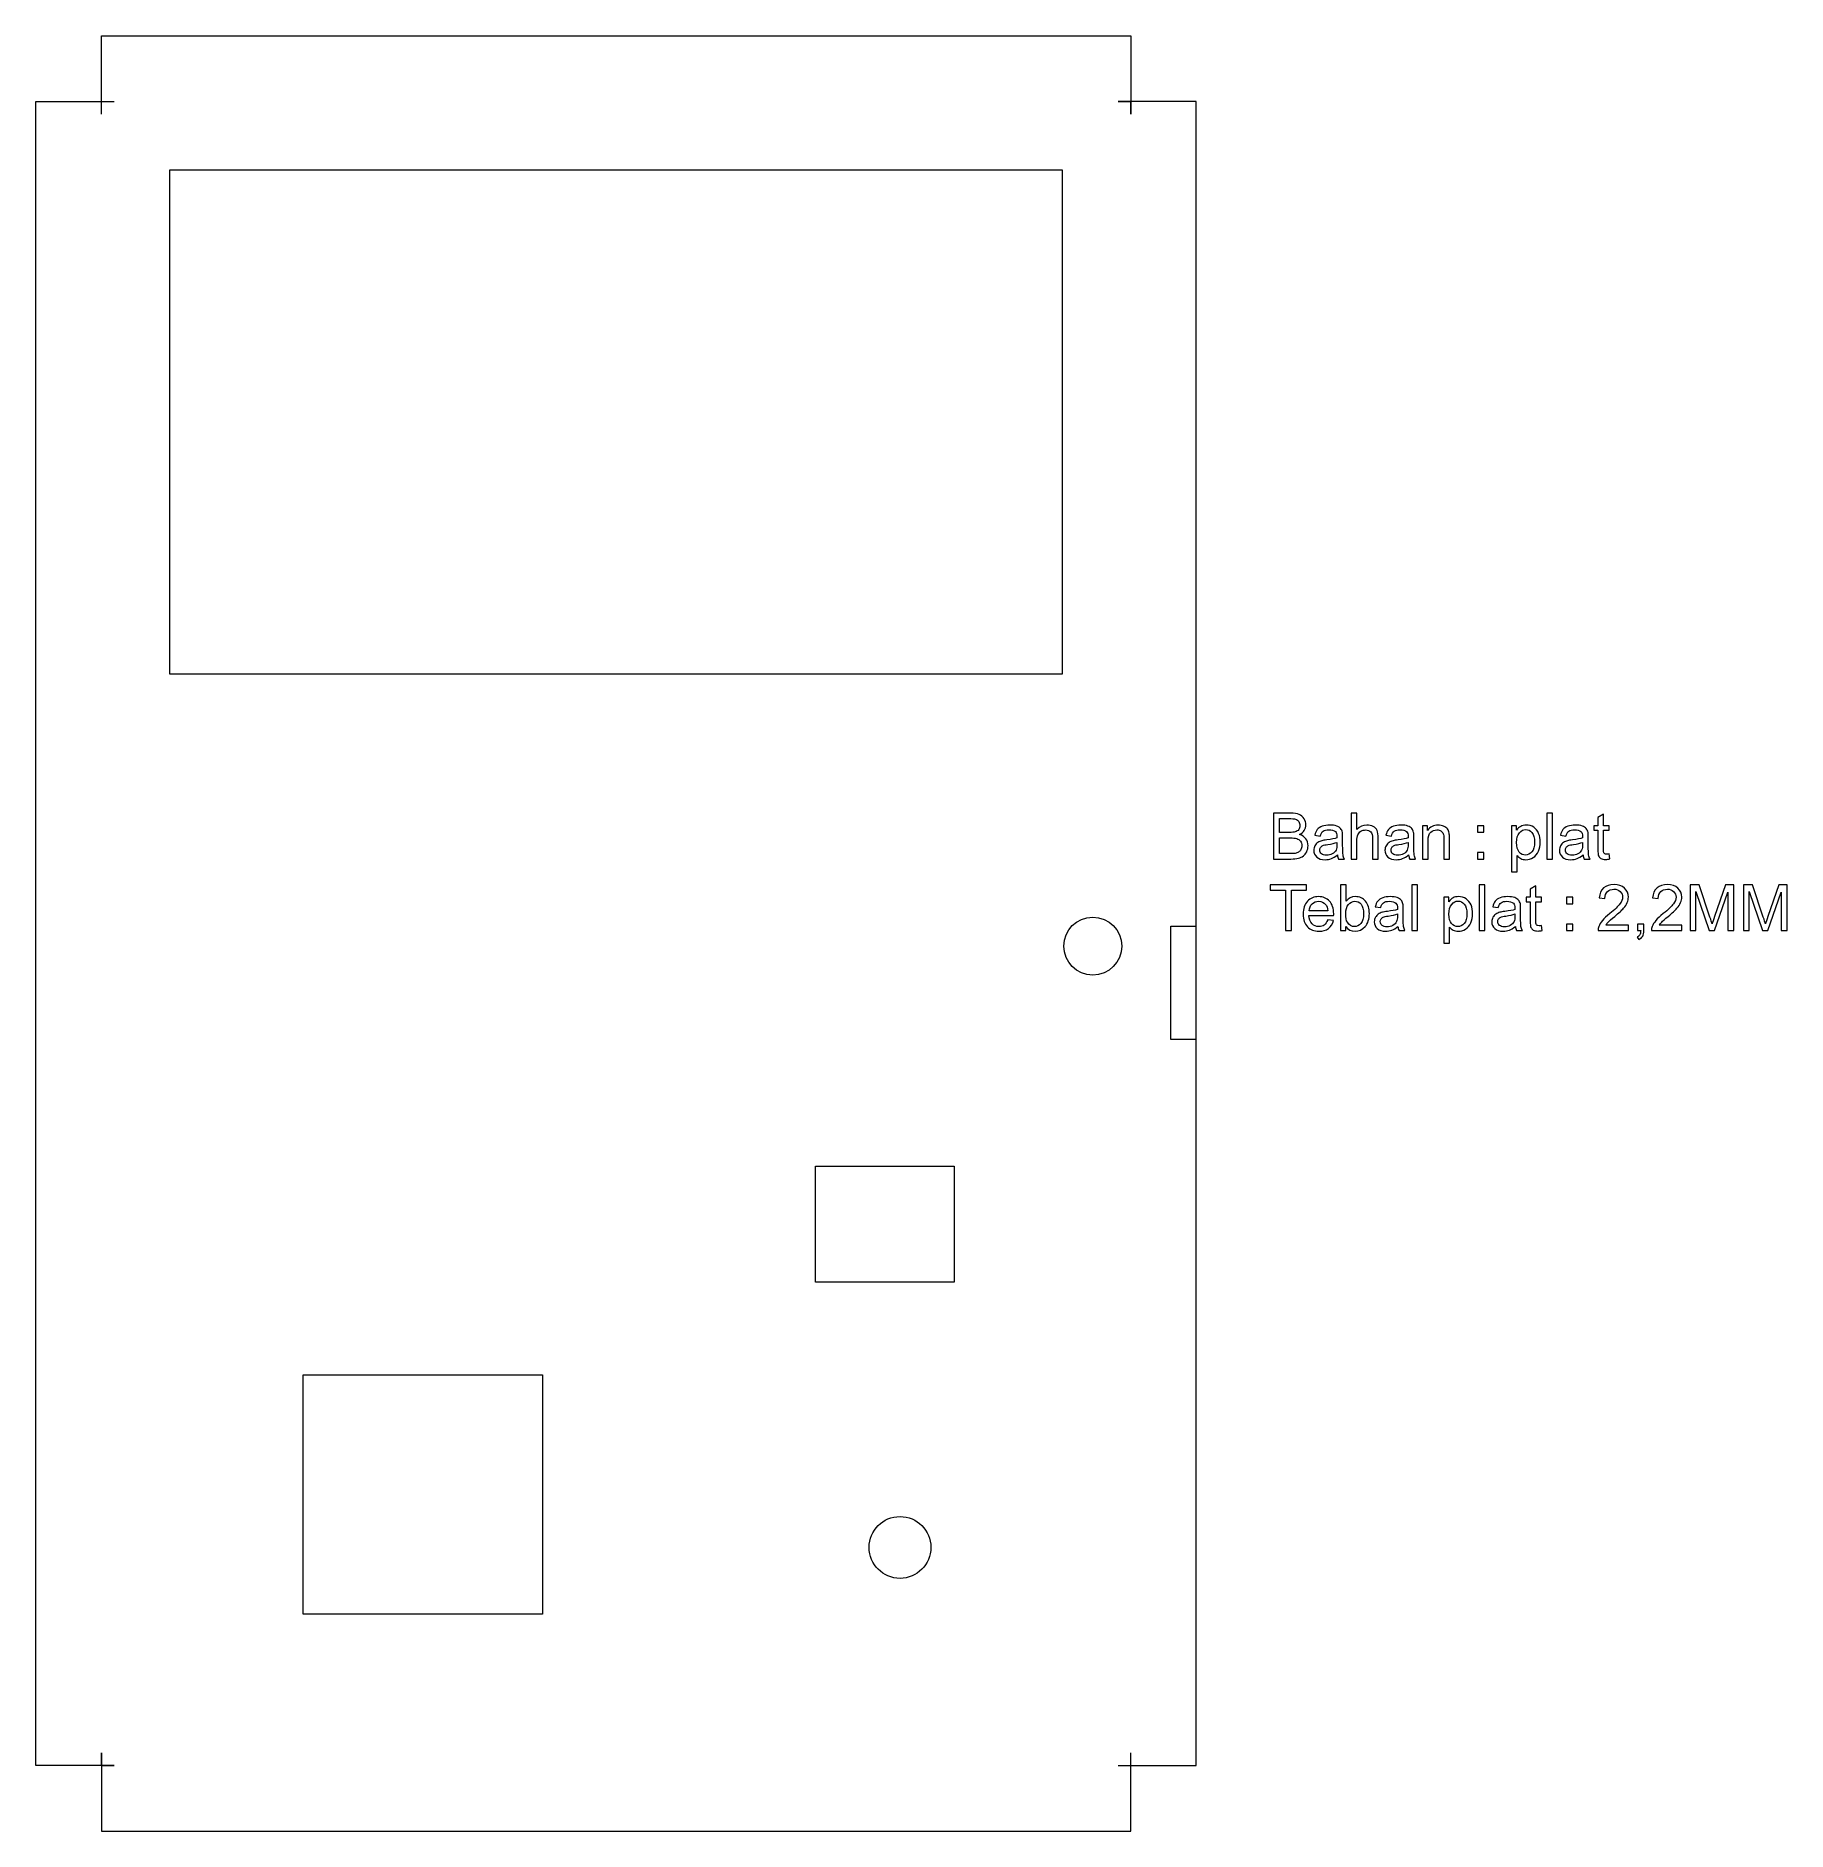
# Model space of a CAD drawing. Header units: millimetres. Extents: x -347 to 347, y -356 to 356.
import ezdxf

# ---------------------------------------------------------------- set-up
doc = ezdxf.new("R2010")
doc.units = ezdxf.units.MM
doc.header["$MEASUREMENT"] = 0
doc.layers.add('Layer 1', color=7, linetype='Continuous')

msp = doc.modelspace()

# ---------------------------------------------------------------- linework, layer by layer
at = {"layer": 'Layer 1', "color": 250, "lineweight": 20}
for points, knots in [([(-321.3525, 325), (-321.3525, 325), (-321.3525, 356), (-321.3525, 356), (-321.3525, 356), (-321.3525, 356), (-321.3525, 356), (-321.3525, 356), (-321.3525, 356), (-321.3525, 356), (86.9475, 356), (86.9475, 356), (86.9475, 356), (86.9475, 356), (86.9475, 356), (86.9475, 356), (86.9475, 356), (86.9475, 356), (86.9475, 337.8109), (86.9475, 329.2982), (86.9475, 329.2982), (86.9475, 326.6975), (86.9475, 325), (86.9475, 325)], [0, 0, 0, 0, 0.14285714, 0.14285714, 0.14285714, 0.14285714, 0.28571429, 0.28571429, 0.28571429, 0.28571429, 0.42857143, 0.42857143, 0.42857143, 0.42857143, 0.57142857, 0.57142857, 0.57142857, 0.57142857, 0.71428571, 0.71428571, 0.71428571, 0.71428571, 1, 1, 1, 1]), ([(-316.3525, -330), (-316.3525, -330), (-347.3525, -330), (-347.3525, -330), (-347.3525, -330), (-347.3525, -330), (-347.3525, -330), (-347.3525, -330), (-347.3525, -330), (-347.3525, -330), (-347.3525, 330), (-347.3525, 330), (-347.3525, 330), (-347.3525, 330), (-347.3525, 330), (-347.3525, 330), (-347.3525, 330), (-347.3525, 330), (-316.3525, 330), (-316.3525, 330)], [0, 0, 0, 0, 0.16666667, 0.16666667, 0.16666667, 0.16666667, 0.33333333, 0.33333333, 0.33333333, 0.33333333, 0.5, 0.5, 0.5, 0.5, 0.66666667, 0.66666667, 0.66666667, 0.66666667, 1, 1, 1, 1]), ([(81.9475, -329.9678), (81.9475, -329.9678), (112.9475, -329.9678), (112.9475, -329.9678), (112.9475, -329.9678), (112.9475, -329.9678), (112.9475, -329.9678), (112.9475, -329.9678), (112.9475, -329.9678), (112.9475, -329.9678), (112.9475, 330.0322), (112.9475, 330.0322), (112.9475, 330.0322), (112.9475, 330.0322), (112.9475, 330.0322), (112.9475, 330.0322), (112.9475, 330.0322), (112.9475, 330.0322), (81.9475, 330.0322), (81.9475, 330.0322)], [0, 0, 0, 0, 0.16666667, 0.16666667, 0.16666667, 0.16666667, 0.33333333, 0.33333333, 0.33333333, 0.33333333, 0.5, 0.5, 0.5, 0.5, 0.66666667, 0.66666667, 0.66666667, 0.66666667, 1, 1, 1, 1]), ([(-294.2025, 102.85), (-294.2025, 102.85), (59.7975, 102.85), (59.7975, 102.85), (59.7975, 102.85), (59.7975, 102.85), (59.7975, 302.85), (59.7975, 302.85), (59.7975, 302.85), (59.7975, 302.85), (-294.2025, 302.85), (-294.2025, 302.85), (-294.2025, 302.85), (-294.2025, 302.85), (-294.2025, 102.85), (-294.2025, 102.85), (-294.2025, 102.85), (-294.2025, 102.85), (-294.2025, 102.85), (-294.2025, 102.85)], [0, 0, 0, 0, 0.16666667, 0.16666667, 0.16666667, 0.16666667, 0.33333333, 0.33333333, 0.33333333, 0.33333333, 0.5, 0.5, 0.5, 0.5, 0.66666667, 0.66666667, 0.66666667, 0.66666667, 1, 1, 1, 1]), ([(71.9201, 6.5045), (65.5689, 6.5045), (60.4202, 1.3558), (60.4202, -4.9954), (60.4202, -4.9954), (60.4202, -4.9954), (60.4202, -4.9954), (60.4202, -4.9954), (60.4202, -4.9954), (60.4201, -11.3467), (65.5689, -16.4954), (71.9201, -16.4954), (71.9201, -16.4954), (71.9201, -16.4954), (71.9201, -16.4954), (71.9201, -16.4954), (71.9201, -16.4954), (78.2714, -16.4955), (83.4201, -11.3468), (83.4201, -4.9955), (83.4201, -4.9955), (83.4201, -4.9955), (83.4201, -4.9955), (83.4201, -4.9955), (83.4201, -4.9955), (83.4202, 1.3558), (78.2714, 6.5045), (71.9201, 6.5045)], [0, 0, 0, 0, 0.125, 0.125, 0.125, 0.125, 0.25, 0.25, 0.25, 0.25, 0.375, 0.375, 0.375, 0.375, 0.5, 0.5, 0.5, 0.5, 0.625, 0.625, 0.625, 0.625, 0.75, 0.75, 0.75, 0.75, 1, 1, 1, 1]), ([(-38.0525, -138.2855), (-38.0525, -138.2855), (16.9475, -138.2855), (16.9475, -138.2855), (16.9475, -138.2855), (16.9475, -138.2855), (16.9475, -138.2855), (16.9475, -138.2855), (16.9475, -138.2855), (16.9475, -138.2855), (16.9475, -92.2855), (16.9475, -92.2855), (16.9475, -92.2855), (16.9475, -92.2855), (16.9475, -92.2855), (16.9475, -92.2855), (16.9475, -92.2855), (16.9475, -92.2855), (-38.0525, -92.2855), (-38.0525, -92.2855), (-38.0525, -92.2855), (-38.0525, -92.2855), (-38.0525, -92.2855), (-38.0525, -92.2855), (-38.0525, -92.2855), (-38.0525, -92.2855), (-38.0525, -138.2855), (-38.0525, -138.2855), (-38.0525, -138.2855), (-38.0525, -138.2855), (-38.0525, -138.2855), (-38.0525, -138.2855), (-38.0525, -138.2855), (-38.0525, -138.2855), (-38.0525, -138.2855), (-38.0525, -138.2855)], [0, 0, 0, 0, 0.1, 0.1, 0.1, 0.1, 0.2, 0.2, 0.2, 0.2, 0.3, 0.3, 0.3, 0.3, 0.4, 0.4, 0.4, 0.4, 0.5, 0.5, 0.5, 0.5, 0.6, 0.6, 0.6, 0.6, 0.7, 0.7, 0.7, 0.7, 0.8, 0.8, 0.8, 0.8, 1, 1, 1, 1]), ([(-241.3525, -269.9955), (-241.3525, -269.9955), (-146.3525, -269.9955), (-146.3525, -269.9955), (-146.3525, -269.9955), (-146.3525, -269.9955), (-146.3525, -269.9955), (-146.3525, -269.9955), (-146.3525, -269.9955), (-146.3525, -269.9955), (-146.3525, -174.9955), (-146.3525, -174.9955), (-146.3525, -174.9955), (-146.3525, -174.9955), (-146.3525, -174.9955), (-146.3525, -174.9955), (-146.3525, -174.9955), (-146.3525, -174.9955), (-241.3525, -174.9955), (-241.3525, -174.9955), (-241.3525, -174.9955), (-241.3525, -174.9955), (-241.3525, -174.9955), (-241.3525, -174.9955), (-241.3525, -174.9955), (-241.3525, -174.9955), (-241.3525, -269.9955), (-241.3525, -269.9955), (-241.3525, -269.9955), (-241.3525, -269.9955), (-241.3525, -269.9955), (-241.3525, -269.9955), (-241.3525, -269.9955), (-241.3525, -269.9955), (-241.3525, -269.9955), (-241.3525, -269.9955)], [0, 0, 0, 0, 0.1, 0.1, 0.1, 0.1, 0.2, 0.2, 0.2, 0.2, 0.3, 0.3, 0.3, 0.3, 0.4, 0.4, 0.4, 0.4, 0.5, 0.5, 0.5, 0.5, 0.6, 0.6, 0.6, 0.6, 0.7, 0.7, 0.7, 0.7, 0.8, 0.8, 0.8, 0.8, 1, 1, 1, 1]), ([(-4.557, -231.252), (-11.3224, -231.252), (-16.8069, -236.7365), (-16.8069, -243.5019), (-16.8069, -243.5019), (-16.8069, -243.5019), (-16.8069, -243.5019), (-16.8069, -243.5019), (-16.8069, -243.5019), (-16.807, -250.2674), (-11.3225, -255.7519), (-4.557, -255.7519), (-4.557, -255.7519), (-4.557, -255.7519), (-4.557, -255.7519), (-4.557, -255.7519), (-4.557, -255.7519), (2.2085, -255.752), (7.693, -250.2675), (7.693, -243.502), (7.693, -243.502), (7.693, -243.502), (7.693, -243.502), (7.693, -243.502), (7.693, -243.502), (7.6931, -236.7365), (2.2086, -231.252), (-4.557, -231.252)], [0, 0, 0, 0, 0.125, 0.125, 0.125, 0.125, 0.25, 0.25, 0.25, 0.25, 0.375, 0.375, 0.375, 0.375, 0.5, 0.5, 0.5, 0.5, 0.625, 0.625, 0.625, 0.625, 0.75, 0.75, 0.75, 0.75, 1, 1, 1, 1]), ([(-321.3541, -325), (-321.3541, -325), (-321.3541, -356), (-321.3541, -356), (-321.3541, -356), (-321.3541, -356), (-321.3541, -356), (-321.3541, -356), (-321.3541, -356), (-321.3541, -356), (86.9459, -356), (86.9459, -356), (86.9459, -356), (86.9459, -356), (86.9459, -356), (86.9459, -356), (86.9459, -356), (86.9459, -356), (86.9459, -325), (86.9459, -325)], [0, 0, 0, 0, 0.16666667, 0.16666667, 0.16666667, 0.16666667, 0.33333333, 0.33333333, 0.33333333, 0.33333333, 0.5, 0.5, 0.5, 0.5, 0.66666667, 0.66666667, 0.66666667, 0.66666667, 1, 1, 1, 1])]:
    msp.add_open_spline(points, degree=3, knots=knots, dxfattribs=at)
for points in [[(-321.3525, 330), (-321.3525, 330), (-316.3525, 330), (-316.3525, 330)], [(-321.3525, 325), (-321.3525, 325), (-321.3525, 330), (-321.3525, 330)], [(81.9475, 330.0322), (81.9475, 330.0322), (86.9475, 330.0322), (86.9475, 330.0322)], [(86.9457, 325), (86.9457, 325), (86.9457, 330), (86.9457, 330)], [(102.9092, -42.0802), (102.9092, -42.0802), (102.9092, 2.9198), (102.9092, 2.9198)], [(102.9092, 2.9198), (102.9092, 2.9198), (112.8741, 2.9198), (112.8741, 2.9198)], [(112.9092, -42.0802), (112.9092, -42.0802), (102.9092, -42.0802), (102.9092, -42.0802)], [(-321.3541, -329.9891), (-321.3541, -329.9891), (-321.3541, -324.9891), (-321.3541, -324.9891)], [(86.9459, -329.9678), (86.9459, -329.9678), (86.9459, -324.9678), (86.9459, -324.9678)], [(-321.3525, -329.9955), (-321.3525, -329.9955), (-316.3525, -329.9955), (-316.3525, -329.9955)], [(81.9459, -329.9678), (81.9459, -329.9678), (86.9459, -329.9678), (86.9459, -329.9678)]]:
    msp.add_open_spline(points, degree=3, dxfattribs=at)
at = {"layer": 'Layer 1', "color": 250, "lineweight": 9}
for points, knots in [([(143.5811, 29.5444), (143.5811, 29.5444), (143.5811, 47.7308), (143.5811, 47.7308), (143.5811, 47.7308), (143.5811, 47.7308), (143.5811, 47.7308), (143.5811, 47.7308), (143.5811, 47.7308), (143.5811, 47.7308), (150.4051, 47.7308), (150.4051, 47.7308), (150.4051, 47.7308), (150.4051, 47.7308), (150.4051, 47.7308), (150.4051, 47.7308), (150.4051, 47.7308), (151.7937, 47.7307), (152.907, 47.5488), (153.7495, 47.1805), (153.7495, 47.1805), (153.7495, 47.1805), (153.7495, 47.1804), (153.7495, 47.1804), (153.7495, 47.1804), (154.5877, 46.8121), (155.2438, 46.2449), (155.718, 45.4787), (155.718, 45.4787), (155.718, 45.4787), (155.718, 45.4786), (155.718, 45.4786), (155.718, 45.4786), (156.1963, 44.7166), (156.4334, 43.9166), (156.4334, 43.0784), (156.4334, 43.0784), (156.4334, 43.0784), (156.4334, 43.0783), (156.4334, 43.0783), (156.4334, 43.0783), (156.4334, 42.3036), (156.2218, 41.5713), (155.8026, 40.8855), (155.8026, 40.8855), (155.8026, 40.8855), (155.8026, 40.8854), (155.8026, 40.8854), (155.8026, 40.8854), (155.3835, 40.1996), (154.7485, 39.6451), (153.8976, 39.2218), (153.8976, 39.2218), (153.8976, 39.2218), (153.8976, 39.2217), (153.8976, 39.2217), (153.8976, 39.2217), (154.9983, 38.9), (155.845, 38.3497), (156.4334, 37.5708), (156.4334, 37.5708), (156.4334, 37.5708), (156.4334, 37.5707), (156.4334, 37.5707), (156.4334, 37.5707), (157.0261, 36.796), (157.3224, 35.8775), (157.3224, 34.8191), (157.3224, 34.8191), (157.3224, 34.8191), (157.3224, 34.819), (157.3224, 34.819), (157.3224, 34.819), (157.3224, 33.9639), (157.1405, 33.1724), (156.7805, 32.44), (156.7805, 32.44), (156.7805, 32.44), (156.7805, 32.4399), (156.7805, 32.4399), (156.7805, 32.4399), (156.4208, 31.7075), (155.9762, 31.1446), (155.447, 30.7467), (155.447, 30.7467), (155.447, 30.7467), (155.447, 30.7466), (155.447, 30.7466), (155.447, 30.7466), (154.9179, 30.3529), (154.2532, 30.0524), (153.4574, 29.8492), (153.4574, 29.8492), (153.4574, 29.8492), (153.4574, 29.8491), (153.4574, 29.8491), (153.4574, 29.8491), (152.6573, 29.6459), (151.6794, 29.5444), (150.5194, 29.5444), (150.5194, 29.5444), (150.5194, 29.5444), (150.5194, 29.5444), (150.5194, 29.5444), (150.5194, 29.5444), (150.5194, 29.5444), (143.5811, 29.5444), (143.5811, 29.5444)], [0, 0, 0, 0, 0.03571429, 0.03571429, 0.03571429, 0.03571429, 0.07142857, 0.07142857, 0.07142857, 0.07142857, 0.10714286, 0.10714286, 0.10714286, 0.10714286, 0.14285714, 0.14285714, 0.14285714, 0.14285714, 0.17857143, 0.17857143, 0.17857143, 0.17857143, 0.21428571, 0.21428571, 0.21428571, 0.21428571, 0.25, 0.25, 0.25, 0.25, 0.28571429, 0.28571429, 0.28571429, 0.28571429, 0.32142857, 0.32142857, 0.32142857, 0.32142857, 0.35714286, 0.35714286, 0.35714286, 0.35714286, 0.39285714, 0.39285714, 0.39285714, 0.39285714, 0.42857143, 0.42857143, 0.42857143, 0.42857143, 0.46428571, 0.46428571, 0.46428571, 0.46428571, 0.5, 0.5, 0.5, 0.5, 0.53571429, 0.53571429, 0.53571429, 0.53571429, 0.57142857, 0.57142857, 0.57142857, 0.57142857, 0.60714286, 0.60714286, 0.60714286, 0.60714286, 0.64285714, 0.64285714, 0.64285714, 0.64285714, 0.67857143, 0.67857143, 0.67857143, 0.67857143, 0.71428571, 0.71428571, 0.71428571, 0.71428571, 0.75, 0.75, 0.75, 0.75, 0.78571429, 0.78571429, 0.78571429, 0.78571429, 0.82142857, 0.82142857, 0.82142857, 0.82142857, 0.85714286, 0.85714286, 0.85714286, 0.85714286, 0.89285714, 0.89285714, 0.89285714, 0.89285714, 0.92857143, 0.92857143, 0.92857143, 0.92857143, 1, 1, 1, 1]), ([(145.994, 40.0854), (145.994, 40.0854), (149.9268, 40.0854), (149.9268, 40.0854), (149.9268, 40.0854), (149.9268, 40.0854), (149.9268, 40.0854), (149.9268, 40.0854), (149.9268, 40.0854), (150.9936, 40.0854), (151.7598, 40.1574), (152.2213, 40.2971), (152.2213, 40.2971), (152.2213, 40.2971), (152.2213, 40.2971), (152.2213, 40.2971), (152.2213, 40.2971), (152.8351, 40.4791), (153.2965, 40.7839), (153.6055, 41.2072), (153.6055, 41.2072), (153.6055, 41.2072), (153.6055, 41.2072), (153.6055, 41.2072), (153.6055, 41.2072), (153.9146, 41.6306), (154.0712, 42.1597), (154.0712, 42.799), (154.0712, 42.799), (154.0712, 42.799), (154.0712, 42.799), (154.0712, 42.799), (154.0712, 42.799), (154.0712, 43.4043), (153.9274, 43.9377), (153.6352, 44.3949), (153.6352, 44.3949), (153.6352, 44.3949), (153.6352, 44.3949), (153.6352, 44.3949), (153.6352, 44.3949), (153.3474, 44.8564), (152.9324, 45.1739), (152.3949, 45.3432), (152.3949, 45.3432), (152.3949, 45.3432), (152.3949, 45.3432), (152.3949, 45.3432), (152.3949, 45.3432), (151.8572, 45.5125), (150.9343, 45.5972), (149.6304, 45.5972), (149.6304, 45.5972), (149.6304, 45.5972), (149.6304, 45.5972), (149.6304, 45.5972), (149.6304, 45.5972), (149.6304, 45.5972), (145.994, 45.5972), (145.994, 45.5972), (145.994, 45.5972), (145.994, 45.5972), (145.994, 45.5972), (145.994, 45.5972), (145.994, 45.5972), (145.994, 45.5971), (145.994, 40.0854), (145.994, 40.0854)], [0, 0, 0, 0, 0.05555556, 0.05555556, 0.05555556, 0.05555556, 0.11111111, 0.11111111, 0.11111111, 0.11111111, 0.16666667, 0.16666667, 0.16666667, 0.16666667, 0.22222222, 0.22222222, 0.22222222, 0.22222222, 0.27777778, 0.27777778, 0.27777778, 0.27777778, 0.33333333, 0.33333333, 0.33333333, 0.33333333, 0.38888889, 0.38888889, 0.38888889, 0.38888889, 0.44444444, 0.44444444, 0.44444444, 0.44444444, 0.5, 0.5, 0.5, 0.5, 0.55555556, 0.55555556, 0.55555556, 0.55555556, 0.61111111, 0.61111111, 0.61111111, 0.61111111, 0.66666667, 0.66666667, 0.66666667, 0.66666667, 0.72222222, 0.72222222, 0.72222222, 0.72222222, 0.77777778, 0.77777778, 0.77777778, 0.77777778, 0.83333333, 0.83333333, 0.83333333, 0.83333333, 0.88888889, 0.88888889, 0.88888889, 0.88888889, 1, 1, 1, 1]), ([(168.9556, 31.1954), (168.126, 30.4884), (167.3258, 29.9931), (166.5596, 29.701), (166.5596, 29.701), (166.5596, 29.701), (166.5596, 29.7009), (166.5596, 29.7009), (166.5596, 29.7009), (165.7933, 29.4088), (164.972, 29.265), (164.0916, 29.265), (164.0916, 29.265), (164.0916, 29.265), (164.0916, 29.265), (164.0916, 29.265), (164.0916, 29.265), (162.6437, 29.265), (161.5303, 29.6164), (160.7514, 30.3233), (160.7514, 30.3233), (160.7514, 30.3233), (160.7514, 30.3233), (160.7514, 30.3233), (160.7514, 30.3233), (159.9725, 31.0261), (159.583, 31.9278), (159.583, 33.0242), (159.583, 33.0242), (159.583, 33.0242), (159.583, 33.0242), (159.583, 33.0242), (159.583, 33.0242), (159.583, 33.6677), (159.7312, 34.2561), (160.0234, 34.7895), (160.0234, 34.7895), (160.0234, 34.7895), (160.0234, 34.7895), (160.0234, 34.7895), (160.0234, 34.7895), (160.3196, 35.3229), (160.7048, 35.7462), (161.179, 36.068), (161.179, 36.068), (161.179, 36.068), (161.179, 36.068), (161.179, 36.068), (161.179, 36.068), (161.6573, 36.3897), (162.1907, 36.6352), (162.7876, 36.8003), (162.7876, 36.8003), (162.7876, 36.8003), (162.7876, 36.8003), (162.7876, 36.8003), (162.7876, 36.8003), (163.2279, 36.9146), (163.8926, 37.0247), (164.7773, 37.1348), (164.7773, 37.1348), (164.7773, 37.1348), (164.7773, 37.1348), (164.7773, 37.1348), (164.7773, 37.1348), (166.5807, 37.3464), (167.9142, 37.6047), (168.7651, 37.901), (168.7651, 37.901), (168.7651, 37.901), (168.7651, 37.901), (168.7651, 37.901), (168.7651, 37.901), (168.7736, 38.2058), (168.7778, 38.4005), (168.7778, 38.481), (168.7778, 38.481), (168.7778, 38.481), (168.7778, 38.481), (168.7778, 38.481), (168.7778, 38.481), (168.7778, 39.3869), (168.5661, 40.0261), (168.1429, 40.3987), (168.1429, 40.3987), (168.1429, 40.3987), (168.1429, 40.3987), (168.1429, 40.3987), (168.1429, 40.3987), (167.5713, 40.9024), (166.7204, 41.1522), (165.5943, 41.1522), (165.5943, 41.1522), (165.5943, 41.1522), (165.5943, 41.1522), (165.5943, 41.1522), (165.5943, 41.1522), (164.5402, 41.1521), (163.7613, 40.9659), (163.2618, 40.5976), (163.2618, 40.5976), (163.2618, 40.5976), (163.2618, 40.5975), (163.2618, 40.5975), (163.2618, 40.5975), (162.7581, 40.2292), (162.3897, 39.5774), (162.1484, 38.6376), (162.1484, 38.6376), (162.1484, 38.6376), (162.1484, 38.6376), (162.1484, 38.6376), (162.1484, 38.6376), (162.1484, 38.6376), (159.964, 38.9424), (159.964, 38.9424), (159.964, 38.9424), (159.964, 38.9424), (159.964, 38.9424), (159.964, 38.9424), (159.964, 38.9424), (160.163, 39.878), (160.4889, 40.6357), (160.9461, 41.2115), (160.9461, 41.2115), (160.9461, 41.2115), (160.9461, 41.2115), (160.9461, 41.2115), (160.9461, 41.2115), (161.4033, 41.7872), (162.0637, 42.2275), (162.9273, 42.5407), (162.9273, 42.5407), (162.9273, 42.5407), (162.9273, 42.5407), (162.9273, 42.5407), (162.9273, 42.5407), (163.7867, 42.8498), (164.79, 43.0064), (165.9245, 43.0064), (165.9245, 43.0064), (165.9245, 43.0064), (165.9245, 43.0064), (165.9245, 43.0064), (165.9245, 43.0064), (167.0506, 43.0063), (167.9692, 42.8752), (168.6762, 42.6085), (168.6762, 42.6085), (168.6762, 42.6085), (168.6762, 42.6084), (168.6762, 42.6084), (168.6762, 42.6084), (169.3789, 42.3417), (169.8996, 42.0116), (170.2299, 41.6094), (170.2299, 41.6094), (170.2299, 41.6094), (170.2299, 41.6093), (170.2299, 41.6093), (170.2299, 41.6093), (170.56, 41.2071), (170.793, 40.6992), (170.9283, 40.0854), (170.9283, 40.0854), (170.9283, 40.0854), (170.9283, 40.0853), (170.9283, 40.0853), (170.9283, 40.0853), (171.0004, 39.7043), (171.0384, 39.0186), (171.0384, 38.0322), (171.0384, 38.0322), (171.0384, 38.0322), (171.0384, 38.0322), (171.0384, 38.0321), (171.0384, 38.0321), (171.0384, 38.0321), (171.0384, 35.0689), (171.0384, 35.0689), (171.0384, 35.0689), (171.0384, 35.0689), (171.0384, 35.0688), (171.0384, 35.0688), (171.0384, 35.0688), (171.0384, 32.9987), (171.085, 31.6907), (171.1781, 31.1361), (171.1781, 31.1361), (171.1781, 31.1361), (171.1781, 31.136), (171.1781, 31.136), (171.1781, 31.136), (171.267, 30.5815), (171.4533, 30.0524), (171.7242, 29.5444), (171.7242, 29.5444), (171.7242, 29.5444), (171.7242, 29.5444), (171.7242, 29.5444), (171.7242, 29.5444), (171.7242, 29.5444), (169.3874, 29.5444), (169.3874, 29.5444), (169.3874, 29.5444), (169.3874, 29.5444), (169.3874, 29.5444), (169.3874, 29.5444), (169.3874, 29.5444), (169.163, 30.0143), (169.0191, 30.5646), (168.9556, 31.1954)], [0, 0, 0, 0, 0.01851852, 0.01851852, 0.01851852, 0.01851852, 0.03703704, 0.03703704, 0.03703704, 0.03703704, 0.05555556, 0.05555556, 0.05555556, 0.05555556, 0.07407407, 0.07407407, 0.07407407, 0.07407407, 0.09259259, 0.09259259, 0.09259259, 0.09259259, 0.11111111, 0.11111111, 0.11111111, 0.11111111, 0.12962963, 0.12962963, 0.12962963, 0.12962963, 0.14814815, 0.14814815, 0.14814815, 0.14814815, 0.16666667, 0.16666667, 0.16666667, 0.16666667, 0.18518519, 0.18518519, 0.18518519, 0.18518519, 0.2037037, 0.2037037, 0.2037037, 0.2037037, 0.22222222, 0.22222222, 0.22222222, 0.22222222, 0.24074074, 0.24074074, 0.24074074, 0.24074074, 0.25925926, 0.25925926, 0.25925926, 0.25925926, 0.27777778, 0.27777778, 0.27777778, 0.27777778, 0.2962963, 0.2962963, 0.2962963, 0.2962963, 0.31481481, 0.31481481, 0.31481481, 0.31481481, 0.33333333, 0.33333333, 0.33333333, 0.33333333, 0.35185185, 0.35185185, 0.35185185, 0.35185185, 0.37037037, 0.37037037, 0.37037037, 0.37037037, 0.38888889, 0.38888889, 0.38888889, 0.38888889, 0.40740741, 0.40740741, 0.40740741, 0.40740741, 0.42592593, 0.42592593, 0.42592593, 0.42592593, 0.44444444, 0.44444444, 0.44444444, 0.44444444, 0.46296296, 0.46296296, 0.46296296, 0.46296296, 0.48148148, 0.48148148, 0.48148148, 0.48148148, 0.5, 0.5, 0.5, 0.5, 0.51851852, 0.51851852, 0.51851852, 0.51851852, 0.53703704, 0.53703704, 0.53703704, 0.53703704, 0.55555556, 0.55555556, 0.55555556, 0.55555556, 0.57407407, 0.57407407, 0.57407407, 0.57407407, 0.59259259, 0.59259259, 0.59259259, 0.59259259, 0.61111111, 0.61111111, 0.61111111, 0.61111111, 0.62962963, 0.62962963, 0.62962963, 0.62962963, 0.64814815, 0.64814815, 0.64814815, 0.64814815, 0.66666667, 0.66666667, 0.66666667, 0.66666667, 0.68518519, 0.68518519, 0.68518519, 0.68518519, 0.7037037, 0.7037037, 0.7037037, 0.7037037, 0.72222222, 0.72222222, 0.72222222, 0.72222222, 0.74074074, 0.74074074, 0.74074074, 0.74074074, 0.75925926, 0.75925926, 0.75925926, 0.75925926, 0.77777778, 0.77777778, 0.77777778, 0.77777778, 0.7962963, 0.7962963, 0.7962963, 0.7962963, 0.81481481, 0.81481481, 0.81481481, 0.81481481, 0.83333333, 0.83333333, 0.83333333, 0.83333333, 0.85185185, 0.85185185, 0.85185185, 0.85185185, 0.87037037, 0.87037037, 0.87037037, 0.87037037, 0.88888889, 0.88888889, 0.88888889, 0.88888889, 0.90740741, 0.90740741, 0.90740741, 0.90740741, 0.92592593, 0.92592593, 0.92592593, 0.92592593, 0.94444444, 0.94444444, 0.94444444, 0.94444444, 0.96296296, 0.96296296, 0.96296296, 0.96296296, 1, 1, 1, 1]), ([(174.4717, 29.5444), (174.4717, 29.5444), (174.4717, 47.7308), (174.4717, 47.7308), (174.4717, 47.7308), (174.4717, 47.7308), (174.4717, 47.7308), (174.4717, 47.7308), (174.4717, 47.7308), (174.4717, 47.7308), (176.7068, 47.7308), (176.7068, 47.7308), (176.7068, 47.7308), (176.7068, 47.7308), (176.7068, 47.7308), (176.7068, 47.7307), (176.7068, 47.7307), (176.7068, 47.7307), (176.7068, 41.1861), (176.7068, 41.1861), (176.7068, 41.1861), (176.7068, 41.1861), (176.7068, 41.1861), (176.7068, 41.1861), (176.7068, 41.1861), (177.744, 42.401), (179.0522, 43.0064), (180.6353, 43.0064), (180.6353, 43.0064), (180.6353, 43.0064), (180.6353, 43.0064), (180.6353, 43.0064), (180.6353, 43.0064), (181.6048, 43.0063), (182.4472, 42.8159), (183.1669, 42.4307), (183.1669, 42.4307), (183.1669, 42.4307), (183.1669, 42.4306), (183.1669, 42.4306), (183.1669, 42.4306), (183.8823, 42.0453), (184.3945, 41.5163), (184.7036, 40.8389), (184.7036, 40.8389), (184.7036, 40.8389), (184.7036, 40.8388), (184.7036, 40.8388), (184.7036, 40.8388), (185.0126, 40.1615), (185.1651, 39.1752), (185.1651, 37.8883), (185.1651, 37.8883), (185.1651, 37.8883), (185.1651, 37.8883), (185.1651, 37.8882), (185.1651, 37.8882), (185.1651, 37.8882), (185.1651, 29.5444), (185.1651, 29.5444), (185.1651, 29.5444), (185.1651, 29.5444), (185.1651, 29.5444), (185.1651, 29.5444), (185.1651, 29.5444), (185.1651, 29.5444), (182.9298, 29.5444), (182.9298, 29.5444), (182.9298, 29.5444), (182.9298, 29.5444), (182.9298, 29.5444), (182.9298, 29.5444), (182.9298, 29.5444), (182.9298, 29.5444), (182.9298, 37.8798), (182.9298, 37.8798), (182.9298, 37.8798), (182.9298, 37.8798), (182.9298, 37.8798), (182.9298, 37.8798), (182.9298, 37.8798), (182.9298, 38.9932), (182.6886, 39.806), (182.2101, 40.314), (182.2101, 40.314), (182.2101, 40.314), (182.2101, 40.314), (182.2101, 40.314), (182.2101, 40.314), (181.7276, 40.822), (181.0502, 41.076), (180.1698, 41.076), (180.1698, 41.076), (180.1698, 41.076), (180.1698, 41.076), (180.1698, 41.076), (180.1698, 41.076), (179.5135, 41.0759), (178.8955, 40.9067), (178.3155, 40.5638), (178.3155, 40.5638), (178.3155, 40.5638), (178.3155, 40.5637), (178.3155, 40.5637), (178.3155, 40.5637), (177.7356, 40.2208), (177.3249, 39.7552), (177.0751, 39.1668), (177.0751, 39.1668), (177.0751, 39.1668), (177.0751, 39.1667), (177.0751, 39.1667), (177.0751, 39.1667), (176.8296, 38.5825), (176.7068, 37.774), (176.7068, 36.7411), (176.7068, 36.7411), (176.7068, 36.7411), (176.7068, 36.7411), (176.7068, 36.741), (176.7068, 36.741), (176.7068, 36.741), (176.7068, 29.5444), (176.7068, 29.5444), (176.7068, 29.5444), (176.7068, 29.5444), (176.7068, 29.5444), (176.7068, 29.5444), (176.7068, 29.5444), (176.7068, 29.5444), (174.4717, 29.5444), (174.4717, 29.5444)], [0, 0, 0, 0, 0.02941176, 0.02941176, 0.02941176, 0.02941176, 0.05882353, 0.05882353, 0.05882353, 0.05882353, 0.08823529, 0.08823529, 0.08823529, 0.08823529, 0.11764706, 0.11764706, 0.11764706, 0.11764706, 0.14705882, 0.14705882, 0.14705882, 0.14705882, 0.17647059, 0.17647059, 0.17647059, 0.17647059, 0.20588235, 0.20588235, 0.20588235, 0.20588235, 0.23529412, 0.23529412, 0.23529412, 0.23529412, 0.26470588, 0.26470588, 0.26470588, 0.26470588, 0.29411765, 0.29411765, 0.29411765, 0.29411765, 0.32352941, 0.32352941, 0.32352941, 0.32352941, 0.35294118, 0.35294118, 0.35294118, 0.35294118, 0.38235294, 0.38235294, 0.38235294, 0.38235294, 0.41176471, 0.41176471, 0.41176471, 0.41176471, 0.44117647, 0.44117647, 0.44117647, 0.44117647, 0.47058824, 0.47058824, 0.47058824, 0.47058824, 0.5, 0.5, 0.5, 0.5, 0.52941176, 0.52941176, 0.52941176, 0.52941176, 0.55882353, 0.55882353, 0.55882353, 0.55882353, 0.58823529, 0.58823529, 0.58823529, 0.58823529, 0.61764706, 0.61764706, 0.61764706, 0.61764706, 0.64705882, 0.64705882, 0.64705882, 0.64705882, 0.67647059, 0.67647059, 0.67647059, 0.67647059, 0.70588235, 0.70588235, 0.70588235, 0.70588235, 0.73529412, 0.73529412, 0.73529412, 0.73529412, 0.76470588, 0.76470588, 0.76470588, 0.76470588, 0.79411765, 0.79411765, 0.79411765, 0.79411765, 0.82352941, 0.82352941, 0.82352941, 0.82352941, 0.85294118, 0.85294118, 0.85294118, 0.85294118, 0.88235294, 0.88235294, 0.88235294, 0.88235294, 0.91176471, 0.91176471, 0.91176471, 0.91176471, 0.94117647, 0.94117647, 0.94117647, 0.94117647, 1, 1, 1, 1]), ([(197.2088, 31.1954), (196.3791, 30.4884), (195.579, 29.9931), (194.8127, 29.701), (194.8127, 29.701), (194.8127, 29.701), (194.8127, 29.7009), (194.8127, 29.7009), (194.8127, 29.7009), (194.0465, 29.4088), (193.2252, 29.265), (192.3447, 29.265), (192.3447, 29.265), (192.3447, 29.265), (192.3447, 29.265), (192.3447, 29.265), (192.3447, 29.265), (190.8969, 29.265), (189.7835, 29.6164), (189.0046, 30.3233), (189.0046, 30.3233), (189.0046, 30.3233), (189.0046, 30.3233), (189.0046, 30.3233), (189.0046, 30.3233), (188.2257, 31.0261), (187.8362, 31.9278), (187.8362, 33.0242), (187.8362, 33.0242), (187.8362, 33.0242), (187.8362, 33.0242), (187.8362, 33.0242), (187.8362, 33.0242), (187.8362, 33.6677), (187.9844, 34.2561), (188.2765, 34.7895), (188.2765, 34.7895), (188.2765, 34.7895), (188.2765, 34.7895), (188.2765, 34.7895), (188.2765, 34.7895), (188.5728, 35.3229), (188.958, 35.7462), (189.4323, 36.068), (189.4323, 36.068), (189.4323, 36.068), (189.4323, 36.068), (189.4323, 36.068), (189.4323, 36.068), (189.9105, 36.3897), (190.4439, 36.6352), (191.0408, 36.8003), (191.0408, 36.8003), (191.0408, 36.8003), (191.0408, 36.8003), (191.0408, 36.8003), (191.0408, 36.8003), (191.4811, 36.9146), (192.1457, 37.0247), (193.0305, 37.1348), (193.0305, 37.1348), (193.0305, 37.1348), (193.0305, 37.1348), (193.0305, 37.1348), (193.0305, 37.1348), (194.8339, 37.3464), (196.1674, 37.6047), (197.0183, 37.901), (197.0183, 37.901), (197.0183, 37.901), (197.0183, 37.901), (197.0183, 37.901), (197.0183, 37.901), (197.0268, 38.2058), (197.031, 38.4005), (197.031, 38.481), (197.031, 38.481), (197.031, 38.481), (197.031, 38.481), (197.031, 38.481), (197.031, 38.481), (197.031, 39.3869), (196.8193, 40.0261), (196.396, 40.3987), (196.396, 40.3987), (196.396, 40.3987), (196.396, 40.3987), (196.396, 40.3987), (196.396, 40.3987), (195.8245, 40.9024), (194.9736, 41.1522), (193.8475, 41.1522), (193.8475, 41.1522), (193.8475, 41.1522), (193.8475, 41.1522), (193.8475, 41.1522), (193.8475, 41.1522), (192.7934, 41.1521), (192.0145, 40.9659), (191.515, 40.5976), (191.515, 40.5976), (191.515, 40.5976), (191.515, 40.5975), (191.515, 40.5975), (191.515, 40.5975), (191.0112, 40.2292), (190.6429, 39.5774), (190.4016, 38.6376), (190.4016, 38.6376), (190.4016, 38.6376), (190.4016, 38.6376), (190.4016, 38.6376), (190.4016, 38.6376), (190.4016, 38.6376), (188.2172, 38.9424), (188.2172, 38.9424), (188.2172, 38.9424), (188.2172, 38.9424), (188.2172, 38.9424), (188.2172, 38.9424), (188.2172, 38.9424), (188.4162, 39.878), (188.7421, 40.6357), (189.1993, 41.2115), (189.1993, 41.2115), (189.1993, 41.2115), (189.1993, 41.2115), (189.1993, 41.2115), (189.1993, 41.2115), (189.6566, 41.7872), (190.3169, 42.2275), (191.1805, 42.5407), (191.1805, 42.5407), (191.1805, 42.5407), (191.1805, 42.5407), (191.1805, 42.5407), (191.1805, 42.5407), (192.0399, 42.8498), (193.0432, 43.0064), (194.1777, 43.0064), (194.1777, 43.0064), (194.1777, 43.0064), (194.1777, 43.0064), (194.1777, 43.0064), (194.1777, 43.0064), (195.3038, 43.0063), (196.2224, 42.8752), (196.9294, 42.6085), (196.9294, 42.6085), (196.9294, 42.6085), (196.9294, 42.6084), (196.9294, 42.6084), (196.9294, 42.6084), (197.6321, 42.3417), (198.1528, 42.0116), (198.483, 41.6094), (198.483, 41.6094), (198.483, 41.6094), (198.483, 41.6093), (198.483, 41.6093), (198.483, 41.6093), (198.8132, 41.2071), (199.0461, 40.6992), (199.1815, 40.0854), (199.1815, 40.0854), (199.1815, 40.0854), (199.1815, 40.0853), (199.1815, 40.0853), (199.1815, 40.0853), (199.2535, 39.7043), (199.2916, 39.0186), (199.2916, 38.0322), (199.2916, 38.0322), (199.2916, 38.0322), (199.2916, 38.0322), (199.2916, 38.0321), (199.2916, 38.0321), (199.2916, 38.0321), (199.2916, 35.0689), (199.2916, 35.0689), (199.2916, 35.0689), (199.2916, 35.0689), (199.2916, 35.0688), (199.2916, 35.0688), (199.2916, 35.0688), (199.2916, 32.9987), (199.3382, 31.6907), (199.4313, 31.1361), (199.4313, 31.1361), (199.4313, 31.1361), (199.4313, 31.136), (199.4313, 31.136), (199.4313, 31.136), (199.5202, 30.5815), (199.7065, 30.0524), (199.9774, 29.5444), (199.9774, 29.5444), (199.9774, 29.5444), (199.9774, 29.5444), (199.9774, 29.5444), (199.9774, 29.5444), (199.9774, 29.5444), (197.6406, 29.5444), (197.6406, 29.5444), (197.6406, 29.5444), (197.6406, 29.5444), (197.6406, 29.5444), (197.6406, 29.5444), (197.6406, 29.5444), (197.4162, 30.0143), (197.2723, 30.5646), (197.2088, 31.1954)], [0, 0, 0, 0, 0.01851852, 0.01851852, 0.01851852, 0.01851852, 0.03703704, 0.03703704, 0.03703704, 0.03703704, 0.05555556, 0.05555556, 0.05555556, 0.05555556, 0.07407407, 0.07407407, 0.07407407, 0.07407407, 0.09259259, 0.09259259, 0.09259259, 0.09259259, 0.11111111, 0.11111111, 0.11111111, 0.11111111, 0.12962963, 0.12962963, 0.12962963, 0.12962963, 0.14814815, 0.14814815, 0.14814815, 0.14814815, 0.16666667, 0.16666667, 0.16666667, 0.16666667, 0.18518519, 0.18518519, 0.18518519, 0.18518519, 0.2037037, 0.2037037, 0.2037037, 0.2037037, 0.22222222, 0.22222222, 0.22222222, 0.22222222, 0.24074074, 0.24074074, 0.24074074, 0.24074074, 0.25925926, 0.25925926, 0.25925926, 0.25925926, 0.27777778, 0.27777778, 0.27777778, 0.27777778, 0.2962963, 0.2962963, 0.2962963, 0.2962963, 0.31481481, 0.31481481, 0.31481481, 0.31481481, 0.33333333, 0.33333333, 0.33333333, 0.33333333, 0.35185185, 0.35185185, 0.35185185, 0.35185185, 0.37037037, 0.37037037, 0.37037037, 0.37037037, 0.38888889, 0.38888889, 0.38888889, 0.38888889, 0.40740741, 0.40740741, 0.40740741, 0.40740741, 0.42592593, 0.42592593, 0.42592593, 0.42592593, 0.44444444, 0.44444444, 0.44444444, 0.44444444, 0.46296296, 0.46296296, 0.46296296, 0.46296296, 0.48148148, 0.48148148, 0.48148148, 0.48148148, 0.5, 0.5, 0.5, 0.5, 0.51851852, 0.51851852, 0.51851852, 0.51851852, 0.53703704, 0.53703704, 0.53703704, 0.53703704, 0.55555556, 0.55555556, 0.55555556, 0.55555556, 0.57407407, 0.57407407, 0.57407407, 0.57407407, 0.59259259, 0.59259259, 0.59259259, 0.59259259, 0.61111111, 0.61111111, 0.61111111, 0.61111111, 0.62962963, 0.62962963, 0.62962963, 0.62962963, 0.64814815, 0.64814815, 0.64814815, 0.64814815, 0.66666667, 0.66666667, 0.66666667, 0.66666667, 0.68518519, 0.68518519, 0.68518519, 0.68518519, 0.7037037, 0.7037037, 0.7037037, 0.7037037, 0.72222222, 0.72222222, 0.72222222, 0.72222222, 0.74074074, 0.74074074, 0.74074074, 0.74074074, 0.75925926, 0.75925926, 0.75925926, 0.75925926, 0.77777778, 0.77777778, 0.77777778, 0.77777778, 0.7962963, 0.7962963, 0.7962963, 0.7962963, 0.81481481, 0.81481481, 0.81481481, 0.81481481, 0.83333333, 0.83333333, 0.83333333, 0.83333333, 0.85185185, 0.85185185, 0.85185185, 0.85185185, 0.87037037, 0.87037037, 0.87037037, 0.87037037, 0.88888889, 0.88888889, 0.88888889, 0.88888889, 0.90740741, 0.90740741, 0.90740741, 0.90740741, 0.92592593, 0.92592593, 0.92592593, 0.92592593, 0.94444444, 0.94444444, 0.94444444, 0.94444444, 0.96296296, 0.96296296, 0.96296296, 0.96296296, 1, 1, 1, 1]), ([(202.7248, 29.5444), (202.7248, 29.5444), (202.7248, 42.727), (202.7248, 42.727), (202.7248, 42.727), (202.7248, 42.727), (202.7248, 42.727), (202.7248, 42.727), (202.7248, 42.727), (202.7248, 42.727), (204.7314, 42.727), (204.7314, 42.727), (204.7314, 42.727), (204.7314, 42.727), (204.7314, 42.727), (204.7314, 42.7269), (204.7314, 42.7269), (204.7314, 42.7269), (204.7314, 40.8559), (204.7314, 40.8559), (204.7314, 40.8559), (204.7314, 40.8559), (204.7314, 40.8559), (204.7314, 40.8559), (204.7314, 40.8559), (205.6966, 42.291), (207.0936, 43.0064), (208.9182, 43.0064), (208.9182, 43.0064), (208.9182, 43.0064), (208.9182, 43.0064), (208.9182, 43.0064), (208.9182, 43.0064), (209.714, 43.0063), (210.4422, 42.8625), (211.1068, 42.5788), (211.1068, 42.5788), (211.1068, 42.5788), (211.1068, 42.5787), (211.1068, 42.5787), (211.1068, 42.5787), (211.7714, 42.2951), (212.271, 41.9184), (212.6012, 41.457), (212.6012, 41.457), (212.6012, 41.457), (212.6012, 41.4569), (212.6012, 41.4569), (212.6012, 41.4569), (212.9314, 40.9955), (213.1642, 40.4452), (213.2954, 39.8102), (213.2954, 39.8102), (213.2954, 39.8102), (213.2954, 39.8101), (213.2954, 39.8101), (213.2954, 39.8101), (213.3759, 39.3953), (213.4182, 38.6715), (213.4182, 37.6385), (213.4182, 37.6385), (213.4182, 37.6385), (213.4182, 37.6385), (213.4182, 37.6384), (213.4182, 37.6384), (213.4182, 37.6384), (213.4182, 29.5444), (213.4182, 29.5444), (213.4182, 29.5444), (213.4182, 29.5444), (213.4182, 29.5444), (213.4182, 29.5444), (213.4182, 29.5444), (213.4182, 29.5444), (211.183, 29.5444), (211.183, 29.5444), (211.183, 29.5444), (211.183, 29.5444), (211.183, 29.5444), (211.183, 29.5444), (211.183, 29.5444), (211.183, 29.5444), (211.183, 37.5539), (211.183, 37.5539), (211.183, 37.5539), (211.183, 37.5539), (211.183, 37.5539), (211.183, 37.5539), (211.183, 37.5539), (211.183, 38.464), (211.0983, 39.1456), (210.9248, 39.5943), (210.9248, 39.5943), (210.9248, 39.5943), (210.9248, 39.5943), (210.9248, 39.5943), (210.9248, 39.5943), (210.7512, 40.0431), (210.4422, 40.4029), (210.0019, 40.6738), (210.0019, 40.6738), (210.0019, 40.6738), (210.0019, 40.6738), (210.0019, 40.6738), (210.0019, 40.6738), (209.5616, 40.9405), (209.0409, 41.076), (208.4483, 41.076), (208.4483, 41.076), (208.4483, 41.076), (208.4483, 41.076), (208.4483, 41.076), (208.4483, 41.076), (207.5, 41.0759), (206.683, 40.7754), (205.9929, 40.1701), (205.9929, 40.1701), (205.9929, 40.1701), (205.9929, 40.17), (205.9929, 40.17), (205.9929, 40.17), (205.3029, 39.5688), (204.96, 38.4217), (204.96, 36.7368), (204.96, 36.7368), (204.96, 36.7368), (204.96, 36.7368), (204.96, 36.7367), (204.96, 36.7367), (204.96, 36.7367), (204.96, 29.5444), (204.96, 29.5444), (204.96, 29.5444), (204.96, 29.5444), (204.96, 29.5444), (204.96, 29.5444), (204.96, 29.5444), (204.96, 29.5444), (202.7248, 29.5444), (202.7248, 29.5444)], [0, 0, 0, 0, 0.02777778, 0.02777778, 0.02777778, 0.02777778, 0.05555556, 0.05555556, 0.05555556, 0.05555556, 0.08333333, 0.08333333, 0.08333333, 0.08333333, 0.11111111, 0.11111111, 0.11111111, 0.11111111, 0.13888889, 0.13888889, 0.13888889, 0.13888889, 0.16666667, 0.16666667, 0.16666667, 0.16666667, 0.19444444, 0.19444444, 0.19444444, 0.19444444, 0.22222222, 0.22222222, 0.22222222, 0.22222222, 0.25, 0.25, 0.25, 0.25, 0.27777778, 0.27777778, 0.27777778, 0.27777778, 0.30555556, 0.30555556, 0.30555556, 0.30555556, 0.33333333, 0.33333333, 0.33333333, 0.33333333, 0.36111111, 0.36111111, 0.36111111, 0.36111111, 0.38888889, 0.38888889, 0.38888889, 0.38888889, 0.41666667, 0.41666667, 0.41666667, 0.41666667, 0.44444444, 0.44444444, 0.44444444, 0.44444444, 0.47222222, 0.47222222, 0.47222222, 0.47222222, 0.5, 0.5, 0.5, 0.5, 0.52777778, 0.52777778, 0.52777778, 0.52777778, 0.55555556, 0.55555556, 0.55555556, 0.55555556, 0.58333333, 0.58333333, 0.58333333, 0.58333333, 0.61111111, 0.61111111, 0.61111111, 0.61111111, 0.63888889, 0.63888889, 0.63888889, 0.63888889, 0.66666667, 0.66666667, 0.66666667, 0.66666667, 0.69444444, 0.69444444, 0.69444444, 0.69444444, 0.72222222, 0.72222222, 0.72222222, 0.72222222, 0.75, 0.75, 0.75, 0.75, 0.77777778, 0.77777778, 0.77777778, 0.77777778, 0.80555556, 0.80555556, 0.80555556, 0.80555556, 0.83333333, 0.83333333, 0.83333333, 0.83333333, 0.86111111, 0.86111111, 0.86111111, 0.86111111, 0.88888889, 0.88888889, 0.88888889, 0.88888889, 0.91666667, 0.91666667, 0.91666667, 0.91666667, 0.94444444, 0.94444444, 0.94444444, 0.94444444, 1, 1, 1, 1]), ([(224.518, 40.187), (224.518, 40.187), (224.518, 42.727), (224.518, 42.727), (224.518, 42.727), (224.518, 42.727), (224.518, 42.727), (224.518, 42.727), (224.518, 42.727), (224.518, 42.727), (227.058, 42.727), (227.058, 42.727), (227.058, 42.727), (227.058, 42.727), (227.058, 42.727), (227.058, 42.7269), (227.058, 42.7269), (227.058, 42.7269), (227.058, 40.187), (227.058, 40.187), (227.058, 40.187), (227.058, 40.187), (227.058, 40.187), (227.058, 40.187), (227.058, 40.187), (227.058, 40.187), (224.518, 40.187), (224.518, 40.187)], [0, 0, 0, 0, 0.125, 0.125, 0.125, 0.125, 0.25, 0.25, 0.25, 0.25, 0.375, 0.375, 0.375, 0.375, 0.5, 0.5, 0.5, 0.5, 0.625, 0.625, 0.625, 0.625, 0.75, 0.75, 0.75, 0.75, 1, 1, 1, 1]), ([(238.0224, 24.4898), (238.0224, 24.4898), (238.0224, 42.727), (238.0224, 42.727), (238.0224, 42.727), (238.0224, 42.727), (238.0224, 42.727), (238.0224, 42.727), (238.0224, 42.727), (238.0224, 42.727), (240.0544, 42.727), (240.0544, 42.727), (240.0544, 42.727), (240.0544, 42.727), (240.0544, 42.727), (240.0544, 42.7269), (240.0544, 42.7269), (240.0544, 42.7269), (240.0544, 40.9956), (240.0544, 40.9956), (240.0544, 40.9956), (240.0544, 40.9956), (240.0544, 40.9956), (240.0544, 40.9956), (240.0544, 40.9956), (240.5328, 41.6644), (241.0746, 42.1682), (241.68, 42.5026), (241.68, 42.5026), (241.68, 42.5026), (241.68, 42.5026), (241.68, 42.5026), (241.68, 42.5026), (242.2811, 42.8371), (243.0135, 43.0064), (243.8729, 43.0064), (243.8729, 43.0064), (243.8729, 43.0064), (243.8729, 43.0064), (243.8729, 43.0064), (243.8729, 43.0064), (244.9989, 43.0063), (245.9895, 42.7185), (246.8489, 42.1386), (246.8489, 42.1386), (246.8489, 42.1386), (246.8489, 42.1385), (246.8489, 42.1385), (246.8489, 42.1385), (247.7083, 41.5627), (248.356, 40.7458), (248.7962, 39.6959), (248.7962, 39.6959), (248.7962, 39.6959), (248.7962, 39.6958), (248.7962, 39.6958), (248.7962, 39.6958), (249.2323, 38.6417), (249.4524, 37.4904), (249.4524, 36.2331), (249.4524, 36.2331), (249.4524, 36.2331), (249.4524, 36.233), (249.4524, 36.233), (249.4524, 36.233), (249.4524, 34.891), (249.2111, 33.6804), (248.7285, 32.6009), (248.7285, 32.6009), (248.7285, 32.6009), (248.7285, 32.6008), (248.7285, 32.6008), (248.7285, 32.6008), (248.2459, 31.5255), (247.5432, 30.7001), (246.6203, 30.1244), (246.6203, 30.1244), (246.6203, 30.1244), (246.6203, 30.1243), (246.6203, 30.1243), (246.6203, 30.1243), (245.7017, 29.5528), (244.7322, 29.265), (243.7162, 29.265), (243.7162, 29.265), (243.7162, 29.265), (243.7162, 29.265), (243.7162, 29.265), (243.7162, 29.265), (242.9712, 29.265), (242.3023, 29.4216), (241.7139, 29.7349), (241.7139, 29.7349), (241.7139, 29.7349), (241.7139, 29.7349), (241.7139, 29.7349), (241.7139, 29.7349), (241.1212, 30.0482), (240.6386, 30.4419), (240.2576, 30.9202), (240.2576, 30.9202), (240.2576, 30.9202), (240.2576, 30.9202), (240.2576, 30.9201), (240.2576, 30.9201), (240.2576, 30.9201), (240.2576, 24.4898), (240.2576, 24.4898), (240.2576, 24.4898), (240.2576, 24.4898), (240.2576, 24.4898), (240.2576, 24.4898), (240.2576, 24.4898), (240.2576, 24.4898), (238.0224, 24.4898), (238.0224, 24.4898)], [0, 0, 0, 0, 0.03333333, 0.03333333, 0.03333333, 0.03333333, 0.06666667, 0.06666667, 0.06666667, 0.06666667, 0.1, 0.1, 0.1, 0.1, 0.13333333, 0.13333333, 0.13333333, 0.13333333, 0.16666667, 0.16666667, 0.16666667, 0.16666667, 0.2, 0.2, 0.2, 0.2, 0.23333333, 0.23333333, 0.23333333, 0.23333333, 0.26666667, 0.26666667, 0.26666667, 0.26666667, 0.3, 0.3, 0.3, 0.3, 0.33333333, 0.33333333, 0.33333333, 0.33333333, 0.36666667, 0.36666667, 0.36666667, 0.36666667, 0.4, 0.4, 0.4, 0.4, 0.43333333, 0.43333333, 0.43333333, 0.43333333, 0.46666667, 0.46666667, 0.46666667, 0.46666667, 0.5, 0.5, 0.5, 0.5, 0.53333333, 0.53333333, 0.53333333, 0.53333333, 0.56666667, 0.56666667, 0.56666667, 0.56666667, 0.6, 0.6, 0.6, 0.6, 0.63333333, 0.63333333, 0.63333333, 0.63333333, 0.66666667, 0.66666667, 0.66666667, 0.66666667, 0.7, 0.7, 0.7, 0.7, 0.73333333, 0.73333333, 0.73333333, 0.73333333, 0.76666667, 0.76666667, 0.76666667, 0.76666667, 0.8, 0.8, 0.8, 0.8, 0.83333333, 0.83333333, 0.83333333, 0.83333333, 0.86666667, 0.86666667, 0.86666667, 0.86666667, 0.9, 0.9, 0.9, 0.9, 0.93333333, 0.93333333, 0.93333333, 0.93333333, 1, 1, 1, 1]), ([(252.0982, 29.5444), (252.0982, 29.5444), (252.0982, 47.7308), (252.0982, 47.7308), (252.0982, 47.7308), (252.0982, 47.7308), (252.0982, 47.7308), (252.0982, 47.7308), (252.0982, 47.7308), (252.0982, 47.7308), (254.3334, 47.7308), (254.3334, 47.7308), (254.3334, 47.7308), (254.3334, 47.7308), (254.3334, 47.7308), (254.3334, 47.7307), (254.3334, 47.7307), (254.3334, 47.7307), (254.3334, 29.5444), (254.3334, 29.5444), (254.3334, 29.5444), (254.3334, 29.5444), (254.3334, 29.5444), (254.3334, 29.5444), (254.3334, 29.5444), (254.3334, 29.5444), (252.0982, 29.5444), (252.0982, 29.5444)], [0, 0, 0, 0, 0.125, 0.125, 0.125, 0.125, 0.25, 0.25, 0.25, 0.25, 0.375, 0.375, 0.375, 0.375, 0.5, 0.5, 0.5, 0.5, 0.625, 0.625, 0.625, 0.625, 0.75, 0.75, 0.75, 0.75, 1, 1, 1, 1]), ([(266.4026, 31.1954), (265.5729, 30.4884), (264.7728, 29.9931), (264.0065, 29.701), (264.0065, 29.701), (264.0065, 29.701), (264.0065, 29.7009), (264.0065, 29.7009), (264.0065, 29.7009), (263.2403, 29.4088), (262.419, 29.265), (261.5385, 29.265), (261.5385, 29.265), (261.5385, 29.265), (261.5385, 29.265), (261.5385, 29.265), (261.5385, 29.265), (260.0907, 29.265), (258.9773, 29.6164), (258.1984, 30.3233), (258.1984, 30.3233), (258.1984, 30.3233), (258.1984, 30.3233), (258.1984, 30.3233), (258.1984, 30.3233), (257.4195, 31.0261), (257.03, 31.9278), (257.03, 33.0242), (257.03, 33.0242), (257.03, 33.0242), (257.03, 33.0242), (257.03, 33.0242), (257.03, 33.0242), (257.03, 33.6677), (257.1782, 34.2561), (257.4703, 34.7895), (257.4703, 34.7895), (257.4703, 34.7895), (257.4703, 34.7895), (257.4703, 34.7895), (257.4703, 34.7895), (257.7666, 35.3229), (258.1518, 35.7462), (258.626, 36.068), (258.626, 36.068), (258.626, 36.068), (258.626, 36.068), (258.626, 36.068), (258.626, 36.068), (259.1043, 36.3897), (259.6377, 36.6352), (260.2346, 36.8003), (260.2346, 36.8003), (260.2346, 36.8003), (260.2346, 36.8003), (260.2346, 36.8003), (260.2346, 36.8003), (260.6749, 36.9146), (261.3395, 37.0247), (262.2243, 37.1348), (262.2243, 37.1348), (262.2243, 37.1348), (262.2243, 37.1348), (262.2243, 37.1348), (262.2243, 37.1348), (264.0277, 37.3464), (265.3612, 37.6047), (266.2121, 37.901), (266.2121, 37.901), (266.2121, 37.901), (266.2121, 37.901), (266.2121, 37.901), (266.2121, 37.901), (266.2206, 38.2058), (266.2248, 38.4005), (266.2248, 38.481), (266.2248, 38.481), (266.2248, 38.481), (266.2248, 38.481), (266.2248, 38.481), (266.2248, 38.481), (266.2248, 39.3869), (266.0131, 40.0261), (265.5898, 40.3987), (265.5898, 40.3987), (265.5898, 40.3987), (265.5898, 40.3987), (265.5898, 40.3987), (265.5898, 40.3987), (265.0183, 40.9024), (264.1674, 41.1522), (263.0413, 41.1522), (263.0413, 41.1522), (263.0413, 41.1522), (263.0413, 41.1522), (263.0413, 41.1522), (263.0413, 41.1522), (261.9872, 41.1521), (261.2083, 40.9659), (260.7088, 40.5976), (260.7088, 40.5976), (260.7088, 40.5976), (260.7088, 40.5975), (260.7088, 40.5975), (260.7088, 40.5975), (260.205, 40.2292), (259.8367, 39.5774), (259.5954, 38.6376), (259.5954, 38.6376), (259.5954, 38.6376), (259.5954, 38.6376), (259.5954, 38.6376), (259.5954, 38.6376), (259.5954, 38.6376), (257.411, 38.9424), (257.411, 38.9424), (257.411, 38.9424), (257.411, 38.9424), (257.411, 38.9424), (257.411, 38.9424), (257.411, 38.9424), (257.61, 39.878), (257.9359, 40.6357), (258.3931, 41.2115), (258.3931, 41.2115), (258.3931, 41.2115), (258.3931, 41.2115), (258.3931, 41.2115), (258.3931, 41.2115), (258.8503, 41.7872), (259.5107, 42.2275), (260.3743, 42.5407), (260.3743, 42.5407), (260.3743, 42.5407), (260.3743, 42.5407), (260.3743, 42.5407), (260.3743, 42.5407), (261.2337, 42.8498), (262.237, 43.0064), (263.3715, 43.0064), (263.3715, 43.0064), (263.3715, 43.0064), (263.3715, 43.0064), (263.3715, 43.0064), (263.3715, 43.0064), (264.4976, 43.0063), (265.4162, 42.8752), (266.1232, 42.6085), (266.1232, 42.6085), (266.1232, 42.6085), (266.1232, 42.6084), (266.1232, 42.6084), (266.1232, 42.6084), (266.8259, 42.3417), (267.3466, 42.0116), (267.6768, 41.6094), (267.6768, 41.6094), (267.6768, 41.6094), (267.6768, 41.6093), (267.6768, 41.6093), (267.6768, 41.6093), (268.007, 41.2071), (268.2399, 40.6992), (268.3753, 40.0854), (268.3753, 40.0854), (268.3753, 40.0854), (268.3753, 40.0853), (268.3753, 40.0853), (268.3753, 40.0853), (268.4473, 39.7043), (268.4854, 39.0186), (268.4854, 38.0322), (268.4854, 38.0322), (268.4854, 38.0322), (268.4854, 38.0322), (268.4854, 38.0321), (268.4854, 38.0321), (268.4854, 38.0321), (268.4854, 35.0689), (268.4854, 35.0689), (268.4854, 35.0689), (268.4854, 35.0689), (268.4854, 35.0688), (268.4854, 35.0688), (268.4854, 35.0688), (268.4854, 32.9987), (268.532, 31.6907), (268.6251, 31.1361), (268.6251, 31.1361), (268.6251, 31.1361), (268.6251, 31.136), (268.6251, 31.136), (268.6251, 31.136), (268.714, 30.5815), (268.9003, 30.0524), (269.1712, 29.5444), (269.1712, 29.5444), (269.1712, 29.5444), (269.1712, 29.5444), (269.1712, 29.5444), (269.1712, 29.5444), (269.1712, 29.5444), (266.8344, 29.5444), (266.8344, 29.5444), (266.8344, 29.5444), (266.8344, 29.5444), (266.8344, 29.5444), (266.8344, 29.5444), (266.8344, 29.5444), (266.61, 30.0143), (266.4661, 30.5646), (266.4026, 31.1954)], [0, 0, 0, 0, 0.01851852, 0.01851852, 0.01851852, 0.01851852, 0.03703704, 0.03703704, 0.03703704, 0.03703704, 0.05555556, 0.05555556, 0.05555556, 0.05555556, 0.07407407, 0.07407407, 0.07407407, 0.07407407, 0.09259259, 0.09259259, 0.09259259, 0.09259259, 0.11111111, 0.11111111, 0.11111111, 0.11111111, 0.12962963, 0.12962963, 0.12962963, 0.12962963, 0.14814815, 0.14814815, 0.14814815, 0.14814815, 0.16666667, 0.16666667, 0.16666667, 0.16666667, 0.18518519, 0.18518519, 0.18518519, 0.18518519, 0.2037037, 0.2037037, 0.2037037, 0.2037037, 0.22222222, 0.22222222, 0.22222222, 0.22222222, 0.24074074, 0.24074074, 0.24074074, 0.24074074, 0.25925926, 0.25925926, 0.25925926, 0.25925926, 0.27777778, 0.27777778, 0.27777778, 0.27777778, 0.2962963, 0.2962963, 0.2962963, 0.2962963, 0.31481481, 0.31481481, 0.31481481, 0.31481481, 0.33333333, 0.33333333, 0.33333333, 0.33333333, 0.35185185, 0.35185185, 0.35185185, 0.35185185, 0.37037037, 0.37037037, 0.37037037, 0.37037037, 0.38888889, 0.38888889, 0.38888889, 0.38888889, 0.40740741, 0.40740741, 0.40740741, 0.40740741, 0.42592593, 0.42592593, 0.42592593, 0.42592593, 0.44444444, 0.44444444, 0.44444444, 0.44444444, 0.46296296, 0.46296296, 0.46296296, 0.46296296, 0.48148148, 0.48148148, 0.48148148, 0.48148148, 0.5, 0.5, 0.5, 0.5, 0.51851852, 0.51851852, 0.51851852, 0.51851852, 0.53703704, 0.53703704, 0.53703704, 0.53703704, 0.55555556, 0.55555556, 0.55555556, 0.55555556, 0.57407407, 0.57407407, 0.57407407, 0.57407407, 0.59259259, 0.59259259, 0.59259259, 0.59259259, 0.61111111, 0.61111111, 0.61111111, 0.61111111, 0.62962963, 0.62962963, 0.62962963, 0.62962963, 0.64814815, 0.64814815, 0.64814815, 0.64814815, 0.66666667, 0.66666667, 0.66666667, 0.66666667, 0.68518519, 0.68518519, 0.68518519, 0.68518519, 0.7037037, 0.7037037, 0.7037037, 0.7037037, 0.72222222, 0.72222222, 0.72222222, 0.72222222, 0.74074074, 0.74074074, 0.74074074, 0.74074074, 0.75925926, 0.75925926, 0.75925926, 0.75925926, 0.77777778, 0.77777778, 0.77777778, 0.77777778, 0.7962963, 0.7962963, 0.7962963, 0.7962963, 0.81481481, 0.81481481, 0.81481481, 0.81481481, 0.83333333, 0.83333333, 0.83333333, 0.83333333, 0.85185185, 0.85185185, 0.85185185, 0.85185185, 0.87037037, 0.87037037, 0.87037037, 0.87037037, 0.88888889, 0.88888889, 0.88888889, 0.88888889, 0.90740741, 0.90740741, 0.90740741, 0.90740741, 0.92592593, 0.92592593, 0.92592593, 0.92592593, 0.94444444, 0.94444444, 0.94444444, 0.94444444, 0.96296296, 0.96296296, 0.96296296, 0.96296296, 1, 1, 1, 1]), ([(276.77, 31.5383), (276.77, 31.5383), (277.0748, 29.5656), (277.0748, 29.5656), (277.0748, 29.5656), (277.0748, 29.5656), (277.0748, 29.5655), (277.0748, 29.5655), (277.0748, 29.5655), (276.4483, 29.4342), (275.8852, 29.3666), (275.3942, 29.3666), (275.3942, 29.3666), (275.3942, 29.3666), (275.3942, 29.3666), (275.3942, 29.3666), (275.3942, 29.3666), (274.5856, 29.3666), (273.9591, 29.4936), (273.5103, 29.7518), (273.5103, 29.7518), (273.5103, 29.7518), (273.5103, 29.7518), (273.5103, 29.7518), (273.5103, 29.7518), (273.0658, 30.0101), (272.7526, 30.3445), (272.5705, 30.7636), (272.5705, 30.7636), (272.5705, 30.7636), (272.5705, 30.7636), (272.5705, 30.7636), (272.5705, 30.7636), (272.3885, 31.1827), (272.2996, 32.0632), (272.2996, 33.4052), (272.2996, 33.4052), (272.2996, 33.4052), (272.2996, 33.4052), (272.2996, 33.4052), (272.2996, 33.4052), (272.2996, 33.4052), (272.2996, 40.9998), (272.2996, 40.9998), (272.2996, 40.9998), (272.2996, 40.9998), (272.2996, 40.9998), (272.2996, 40.9998), (272.2996, 40.9998), (272.2996, 40.9998), (270.6486, 40.9998), (270.6486, 40.9998), (270.6486, 40.9998), (270.6486, 40.9998), (270.6486, 40.9998), (270.6486, 40.9998), (270.6486, 40.9998), (270.6486, 40.9998), (270.6486, 42.727), (270.6486, 42.727), (270.6486, 42.727), (270.6486, 42.727), (270.6486, 42.727), (270.6486, 42.727), (270.6486, 42.727), (270.6486, 42.727), (272.2996, 42.727), (272.2996, 42.727), (272.2996, 42.727), (272.2996, 42.727), (272.2996, 42.727), (272.2996, 42.727), (272.2996, 42.727), (272.2996, 42.727), (272.2996, 45.9867), (272.2996, 45.9867), (272.2996, 45.9867), (272.2996, 45.9867), (272.2996, 45.9867), (272.2996, 45.9867), (272.2996, 45.9867), (272.2996, 45.9867), (274.5348, 47.3286), (274.5348, 47.3286), (274.5348, 47.3286), (274.5348, 47.3286), (274.5348, 47.3286), (274.5348, 47.3285), (274.5348, 47.3285), (274.5348, 47.3285), (274.5348, 42.727), (274.5348, 42.727), (274.5348, 42.727), (274.5348, 42.727), (274.5348, 42.727), (274.5348, 42.727), (274.5348, 42.727), (274.5348, 42.727), (276.77, 42.727), (276.77, 42.727), (276.77, 42.727), (276.77, 42.727), (276.77, 42.727), (276.77, 42.7269), (276.77, 42.7269), (276.77, 42.7269), (276.77, 40.9998), (276.77, 40.9998), (276.77, 40.9998), (276.77, 40.9998), (276.77, 40.9998), (276.77, 40.9998), (276.77, 40.9998), (276.77, 40.9998), (274.5348, 40.9998), (274.5348, 40.9998), (274.5348, 40.9998), (274.5348, 40.9998), (274.5348, 40.9998), (274.5348, 40.9997), (274.5348, 40.9997), (274.5348, 40.9997), (274.5348, 33.2782), (274.5348, 33.2782), (274.5348, 33.2782), (274.5348, 33.2782), (274.5348, 33.2781), (274.5348, 33.2781), (274.5348, 33.2781), (274.5348, 32.6389), (274.5729, 32.2283), (274.6533, 32.0463), (274.6533, 32.0463), (274.6533, 32.0463), (274.6533, 32.0462), (274.6533, 32.0462), (274.6533, 32.0462), (274.7295, 31.8642), (274.8565, 31.7203), (275.0343, 31.6103), (275.0343, 31.6103), (275.0343, 31.6103), (275.0343, 31.6102), (275.0343, 31.6102), (275.0343, 31.6102), (275.2121, 31.5043), (275.4661, 31.4494), (275.7963, 31.4494), (275.7963, 31.4494), (275.7963, 31.4494), (275.7963, 31.4494), (275.7963, 31.4494), (275.7963, 31.4494), (276.0419, 31.4494), (276.3678, 31.479), (276.77, 31.5383)], [0, 0, 0, 0, 0.025, 0.025, 0.025, 0.025, 0.05, 0.05, 0.05, 0.05, 0.075, 0.075, 0.075, 0.075, 0.1, 0.1, 0.1, 0.1, 0.125, 0.125, 0.125, 0.125, 0.15, 0.15, 0.15, 0.15, 0.175, 0.175, 0.175, 0.175, 0.2, 0.2, 0.2, 0.2, 0.225, 0.225, 0.225, 0.225, 0.25, 0.25, 0.25, 0.25, 0.275, 0.275, 0.275, 0.275, 0.3, 0.3, 0.3, 0.3, 0.325, 0.325, 0.325, 0.325, 0.35, 0.35, 0.35, 0.35, 0.375, 0.375, 0.375, 0.375, 0.4, 0.4, 0.4, 0.4, 0.425, 0.425, 0.425, 0.425, 0.45, 0.45, 0.45, 0.45, 0.475, 0.475, 0.475, 0.475, 0.5, 0.5, 0.5, 0.5, 0.525, 0.525, 0.525, 0.525, 0.55, 0.55, 0.55, 0.55, 0.575, 0.575, 0.575, 0.575, 0.6, 0.6, 0.6, 0.6, 0.625, 0.625, 0.625, 0.625, 0.65, 0.65, 0.65, 0.65, 0.675, 0.675, 0.675, 0.675, 0.7, 0.7, 0.7, 0.7, 0.725, 0.725, 0.725, 0.725, 0.75, 0.75, 0.75, 0.75, 0.775, 0.775, 0.775, 0.775, 0.8, 0.8, 0.8, 0.8, 0.825, 0.825, 0.825, 0.825, 0.85, 0.85, 0.85, 0.85, 0.875, 0.875, 0.875, 0.875, 0.9, 0.9, 0.9, 0.9, 0.925, 0.925, 0.925, 0.925, 0.95, 0.95, 0.95, 0.95, 1, 1, 1, 1]), ([(145.994, 31.678), (145.994, 31.678), (150.5237, 31.678), (150.5237, 31.678), (150.5237, 31.678), (150.5237, 31.678), (150.5237, 31.678), (150.5237, 31.678), (150.5237, 31.678), (151.3026, 31.678), (151.8487, 31.7076), (152.1662, 31.7669), (152.1662, 31.7669), (152.1662, 31.7669), (152.1662, 31.7669), (152.1662, 31.7669), (152.1662, 31.7669), (152.7165, 31.8643), (153.1823, 32.0294), (153.5548, 32.2622), (153.5548, 32.2622), (153.5548, 32.2622), (153.5548, 32.2622), (153.5548, 32.2622), (153.5548, 32.2622), (153.9274, 32.495), (154.2321, 32.8337), (154.4735, 33.2782), (154.4735, 33.2782), (154.4735, 33.2782), (154.4735, 33.2782), (154.4735, 33.2782), (154.4735, 33.2782), (154.7147, 33.7227), (154.8332, 34.2349), (154.8332, 34.8149), (154.8332, 34.8149), (154.8332, 34.8149), (154.8332, 34.8149), (154.8332, 34.8149), (154.8332, 34.8149), (154.8332, 35.4965), (154.6596, 36.0849), (154.3084, 36.5887), (154.3084, 36.5887), (154.3084, 36.5887), (154.3084, 36.5887), (154.3084, 36.5887), (154.3084, 36.5887), (153.9612, 37.0924), (153.4785, 37.4438), (152.8605, 37.647), (152.8605, 37.647), (152.8605, 37.647), (152.8605, 37.647), (152.8605, 37.647), (152.8605, 37.647), (152.2466, 37.8502), (151.3576, 37.9518), (150.2019, 37.9518), (150.2019, 37.9518), (150.2019, 37.9518), (150.2019, 37.9518), (150.2019, 37.9518), (150.2019, 37.9518), (150.2019, 37.9518), (145.994, 37.9518), (145.994, 37.9518), (145.994, 37.9518), (145.994, 37.9518), (145.994, 37.9518), (145.994, 37.9517), (145.994, 37.9517), (145.994, 37.9517), (145.994, 31.678), (145.994, 31.678)], [0, 0, 0, 0, 0.05, 0.05, 0.05, 0.05, 0.1, 0.1, 0.1, 0.1, 0.15, 0.15, 0.15, 0.15, 0.2, 0.2, 0.2, 0.2, 0.25, 0.25, 0.25, 0.25, 0.3, 0.3, 0.3, 0.3, 0.35, 0.35, 0.35, 0.35, 0.4, 0.4, 0.4, 0.4, 0.45, 0.45, 0.45, 0.45, 0.5, 0.5, 0.5, 0.5, 0.55, 0.55, 0.55, 0.55, 0.6, 0.6, 0.6, 0.6, 0.65, 0.65, 0.65, 0.65, 0.7, 0.7, 0.7, 0.7, 0.75, 0.75, 0.75, 0.75, 0.8, 0.8, 0.8, 0.8, 0.85, 0.85, 0.85, 0.85, 0.9, 0.9, 0.9, 0.9, 1, 1, 1, 1]), ([(168.7778, 36.1484), (167.965, 35.8182), (166.7458, 35.5388), (165.1202, 35.3102), (165.1202, 35.3102), (165.1202, 35.3102), (165.1202, 35.3101), (165.1202, 35.3101), (165.1202, 35.3101), (164.1973, 35.1789), (163.5454, 35.0308), (163.1644, 34.8657), (163.1644, 34.8657), (163.1644, 34.8657), (163.1644, 34.8656), (163.1644, 34.8656), (163.1644, 34.8656), (162.7834, 34.7005), (162.4913, 34.4593), (162.2839, 34.146), (162.2839, 34.146), (162.2839, 34.146), (162.2839, 34.1459), (162.2839, 34.1459), (162.2839, 34.1459), (162.0764, 33.8284), (161.9707, 33.4772), (161.9707, 33.0877), (161.9707, 33.0877), (161.9707, 33.0877), (161.9707, 33.0876), (161.9707, 33.0876), (161.9707, 33.0876), (161.9707, 32.4992), (162.195, 32.004), (162.6479, 31.6103), (162.6479, 31.6103), (162.6479, 31.6103), (162.6479, 31.6102), (162.6479, 31.6102), (162.6479, 31.6102), (163.1009, 31.2165), (163.7613, 31.0176), (164.6291, 31.0176), (164.6291, 31.0176), (164.6291, 31.0176), (164.6291, 31.0176), (164.6291, 31.0176), (164.6291, 31.0176), (165.4885, 31.0176), (166.2547, 31.2039), (166.9278, 31.5806), (166.9278, 31.5806), (166.9278, 31.5806), (166.9278, 31.5806), (166.9278, 31.5806), (166.9278, 31.5806), (167.5967, 31.9532), (168.0921, 32.4654), (168.4053, 33.1131), (168.4053, 33.1131), (168.4053, 33.1131), (168.4053, 33.1131), (168.4053, 33.1131), (168.4053, 33.1131), (168.6467, 33.6169), (168.7651, 34.3577), (168.7651, 35.3356), (168.7651, 35.3356), (168.7651, 35.3356), (168.7651, 35.3356), (168.7651, 35.3356), (168.7651, 35.3356), (168.7651, 35.3356), (168.7778, 36.1484), (168.7778, 36.1484)], [0, 0, 0, 0, 0.05, 0.05, 0.05, 0.05, 0.1, 0.1, 0.1, 0.1, 0.15, 0.15, 0.15, 0.15, 0.2, 0.2, 0.2, 0.2, 0.25, 0.25, 0.25, 0.25, 0.3, 0.3, 0.3, 0.3, 0.35, 0.35, 0.35, 0.35, 0.4, 0.4, 0.4, 0.4, 0.45, 0.45, 0.45, 0.45, 0.5, 0.5, 0.5, 0.5, 0.55, 0.55, 0.55, 0.55, 0.6, 0.6, 0.6, 0.6, 0.65, 0.65, 0.65, 0.65, 0.7, 0.7, 0.7, 0.7, 0.75, 0.75, 0.75, 0.75, 0.8, 0.8, 0.8, 0.8, 0.85, 0.85, 0.85, 0.85, 0.9, 0.9, 0.9, 0.9, 1, 1, 1, 1]), ([(197.031, 36.1484), (196.2182, 35.8182), (194.999, 35.5388), (193.3734, 35.3102), (193.3734, 35.3102), (193.3734, 35.3102), (193.3734, 35.3101), (193.3734, 35.3101), (193.3734, 35.3101), (192.4505, 35.1789), (191.7986, 35.0308), (191.4176, 34.8657), (191.4176, 34.8657), (191.4176, 34.8657), (191.4176, 34.8656), (191.4176, 34.8656), (191.4176, 34.8656), (191.0366, 34.7005), (190.7445, 34.4593), (190.5371, 34.146), (190.5371, 34.146), (190.5371, 34.146), (190.5371, 34.1459), (190.5371, 34.1459), (190.5371, 34.1459), (190.3296, 33.8284), (190.2238, 33.4772), (190.2238, 33.0877), (190.2238, 33.0877), (190.2238, 33.0877), (190.2238, 33.0876), (190.2238, 33.0876), (190.2238, 33.0876), (190.2238, 32.4992), (190.4482, 32.004), (190.9011, 31.6103), (190.9011, 31.6103), (190.9011, 31.6103), (190.9011, 31.6102), (190.9011, 31.6102), (190.9011, 31.6102), (191.3541, 31.2165), (192.0145, 31.0176), (192.8823, 31.0176), (192.8823, 31.0176), (192.8823, 31.0176), (192.8823, 31.0176), (192.8823, 31.0176), (192.8823, 31.0176), (193.7417, 31.0176), (194.5079, 31.2039), (195.181, 31.5806), (195.181, 31.5806), (195.181, 31.5806), (195.181, 31.5806), (195.181, 31.5806), (195.181, 31.5806), (195.8499, 31.9532), (196.3452, 32.4654), (196.6585, 33.1131), (196.6585, 33.1131), (196.6585, 33.1131), (196.6585, 33.1131), (196.6585, 33.1131), (196.6585, 33.1131), (196.8998, 33.6169), (197.0183, 34.3577), (197.0183, 35.3356), (197.0183, 35.3356), (197.0183, 35.3356), (197.0183, 35.3356), (197.0183, 35.3356), (197.0183, 35.3356), (197.0183, 35.3356), (197.031, 36.1484), (197.031, 36.1484)], [0, 0, 0, 0, 0.05, 0.05, 0.05, 0.05, 0.1, 0.1, 0.1, 0.1, 0.15, 0.15, 0.15, 0.15, 0.2, 0.2, 0.2, 0.2, 0.25, 0.25, 0.25, 0.25, 0.3, 0.3, 0.3, 0.3, 0.35, 0.35, 0.35, 0.35, 0.4, 0.4, 0.4, 0.4, 0.45, 0.45, 0.45, 0.45, 0.5, 0.5, 0.5, 0.5, 0.55, 0.55, 0.55, 0.55, 0.6, 0.6, 0.6, 0.6, 0.65, 0.65, 0.65, 0.65, 0.7, 0.7, 0.7, 0.7, 0.75, 0.75, 0.75, 0.75, 0.8, 0.8, 0.8, 0.8, 0.85, 0.85, 0.85, 0.85, 0.9, 0.9, 0.9, 0.9, 1, 1, 1, 1]), ([(240.0544, 36.0553), (240.0544, 34.3662), (240.3973, 33.1173), (241.0789, 32.3088), (241.0789, 32.3088), (241.0789, 32.3088), (241.0789, 32.3087), (241.0789, 32.3087), (241.0789, 32.3087), (241.7647, 31.5001), (242.5944, 31.0938), (243.5681, 31.0938), (243.5681, 31.0938), (243.5681, 31.0938), (243.5681, 31.0938), (243.5681, 31.0938), (243.5681, 31.0938), (244.5587, 31.0938), (245.4053, 31.5129), (246.1081, 32.3511), (246.1081, 32.3511), (246.1081, 32.3511), (246.1081, 32.3511), (246.1081, 32.3511), (246.1081, 32.3511), (246.815, 33.1893), (247.1664, 34.4847), (247.1664, 36.2415), (247.1664, 36.2415), (247.1664, 36.2415), (247.1664, 36.2415), (247.1664, 36.2415), (247.1664, 36.2415), (247.1664, 37.9179), (246.8235, 39.171), (246.1335, 40.005), (246.1335, 40.005), (246.1335, 40.005), (246.1335, 40.005), (246.1335, 40.005), (246.1335, 40.005), (245.4434, 40.8389), (244.6222, 41.2538), (243.6654, 41.2538), (243.6654, 41.2538), (243.6654, 41.2538), (243.6654, 41.2538), (243.6654, 41.2538), (243.6654, 41.2538), (242.7172, 41.2537), (241.879, 40.8093), (241.1508, 39.9245), (241.1508, 39.9245), (241.1508, 39.9245), (241.1508, 39.9244), (241.1508, 39.9244), (241.1508, 39.9244), (240.4185, 39.0354), (240.0544, 37.7486), (240.0544, 36.0553)], [0, 0, 0, 0, 0.0625, 0.0625, 0.0625, 0.0625, 0.125, 0.125, 0.125, 0.125, 0.1875, 0.1875, 0.1875, 0.1875, 0.25, 0.25, 0.25, 0.25, 0.3125, 0.3125, 0.3125, 0.3125, 0.375, 0.375, 0.375, 0.375, 0.4375, 0.4375, 0.4375, 0.4375, 0.5, 0.5, 0.5, 0.5, 0.5625, 0.5625, 0.5625, 0.5625, 0.625, 0.625, 0.625, 0.625, 0.6875, 0.6875, 0.6875, 0.6875, 0.75, 0.75, 0.75, 0.75, 0.8125, 0.8125, 0.8125, 0.8125, 0.875, 0.875, 0.875, 0.875, 1, 1, 1, 1]), ([(266.2248, 36.1484), (265.412, 35.8182), (264.1928, 35.5388), (262.5672, 35.3102), (262.5672, 35.3102), (262.5672, 35.3102), (262.5672, 35.3101), (262.5672, 35.3101), (262.5672, 35.3101), (261.6443, 35.1789), (260.9924, 35.0308), (260.6114, 34.8657), (260.6114, 34.8657), (260.6114, 34.8657), (260.6114, 34.8656), (260.6114, 34.8656), (260.6114, 34.8656), (260.2304, 34.7005), (259.9383, 34.4593), (259.7309, 34.146), (259.7309, 34.146), (259.7309, 34.146), (259.7309, 34.1459), (259.7309, 34.1459), (259.7309, 34.1459), (259.5234, 33.8284), (259.4176, 33.4772), (259.4176, 33.0877), (259.4176, 33.0877), (259.4176, 33.0877), (259.4176, 33.0876), (259.4176, 33.0876), (259.4176, 33.0876), (259.4176, 32.4992), (259.642, 32.004), (260.0949, 31.6103), (260.0949, 31.6103), (260.0949, 31.6103), (260.0949, 31.6102), (260.0949, 31.6102), (260.0949, 31.6102), (260.5479, 31.2165), (261.2083, 31.0176), (262.0761, 31.0176), (262.0761, 31.0176), (262.0761, 31.0176), (262.0761, 31.0176), (262.0761, 31.0176), (262.0761, 31.0176), (262.9355, 31.0176), (263.7017, 31.2039), (264.3748, 31.5806), (264.3748, 31.5806), (264.3748, 31.5806), (264.3748, 31.5806), (264.3748, 31.5806), (264.3748, 31.5806), (265.0437, 31.9532), (265.539, 32.4654), (265.8523, 33.1131), (265.8523, 33.1131), (265.8523, 33.1131), (265.8523, 33.1131), (265.8523, 33.1131), (265.8523, 33.1131), (266.0936, 33.6169), (266.2121, 34.3577), (266.2121, 35.3356), (266.2121, 35.3356), (266.2121, 35.3356), (266.2121, 35.3356), (266.2121, 35.3356), (266.2121, 35.3356), (266.2121, 35.3356), (266.2248, 36.1484), (266.2248, 36.1484)], [0, 0, 0, 0, 0.05, 0.05, 0.05, 0.05, 0.1, 0.1, 0.1, 0.1, 0.15, 0.15, 0.15, 0.15, 0.2, 0.2, 0.2, 0.2, 0.25, 0.25, 0.25, 0.25, 0.3, 0.3, 0.3, 0.3, 0.35, 0.35, 0.35, 0.35, 0.4, 0.4, 0.4, 0.4, 0.45, 0.45, 0.45, 0.45, 0.5, 0.5, 0.5, 0.5, 0.55, 0.55, 0.55, 0.55, 0.6, 0.6, 0.6, 0.6, 0.65, 0.65, 0.65, 0.65, 0.7, 0.7, 0.7, 0.7, 0.75, 0.75, 0.75, 0.75, 0.8, 0.8, 0.8, 0.8, 0.85, 0.85, 0.85, 0.85, 0.9, 0.9, 0.9, 0.9, 1, 1, 1, 1]), ([(224.518, 29.5444), (224.518, 29.5444), (224.518, 32.0844), (224.518, 32.0844), (224.518, 32.0844), (224.518, 32.0844), (224.518, 32.0844), (224.518, 32.0844), (224.518, 32.0844), (224.518, 32.0844), (227.058, 32.0844), (227.058, 32.0844), (227.058, 32.0844), (227.058, 32.0844), (227.058, 32.0844), (227.058, 32.0844), (227.058, 32.0844), (227.058, 32.0843), (227.058, 29.5444), (227.058, 29.5444), (227.058, 29.5444), (227.058, 29.5444), (227.058, 29.5444), (227.058, 29.5444), (227.058, 29.5444), (227.058, 29.5444), (224.518, 29.5444), (224.518, 29.5444)], [0, 0, 0, 0, 0.125, 0.125, 0.125, 0.125, 0.25, 0.25, 0.25, 0.25, 0.375, 0.375, 0.375, 0.375, 0.5, 0.5, 0.5, 0.5, 0.625, 0.625, 0.625, 0.625, 0.75, 0.75, 0.75, 0.75, 1, 1, 1, 1]), ([(148.3054, 1.1683), (148.3054, 1.1683), (148.3054, 17.2211), (148.3054, 17.2211), (148.3054, 17.2211), (148.3054, 17.2211), (148.3054, 17.2211), (148.3054, 17.2211), (148.3054, 17.2211), (148.3054, 17.2211), (142.311, 17.2211), (142.311, 17.2211), (142.311, 17.2211), (142.311, 17.2211), (142.311, 17.2211), (142.311, 17.2211), (142.311, 17.2211), (142.311, 17.2211), (142.311, 19.3547), (142.311, 19.3547), (142.311, 19.3547), (142.311, 19.3547), (142.311, 19.3547), (142.311, 19.3547), (142.311, 19.3547), (142.311, 19.3547), (156.7128, 19.3547), (156.7128, 19.3547), (156.7128, 19.3547), (156.7128, 19.3547), (156.7128, 19.3547), (156.7128, 19.3547), (156.7128, 19.3547), (156.7128, 19.3546), (156.7128, 17.2211), (156.7128, 17.2211), (156.7128, 17.2211), (156.7128, 17.2211), (156.7128, 17.2211), (156.7128, 17.2211), (156.7128, 17.2211), (156.7128, 17.2211), (150.7184, 17.2211), (150.7184, 17.2211), (150.7184, 17.2211), (150.7184, 17.2211), (150.7184, 17.2211), (150.7184, 17.221), (150.7184, 17.221), (150.7184, 17.221), (150.7184, 1.1683), (150.7184, 1.1683), (150.7184, 1.1683), (150.7184, 1.1683), (150.7184, 1.1683), (150.7184, 1.1683), (150.7184, 1.1683), (150.7184, 1.1683), (148.3054, 1.1683), (148.3054, 1.1683)], [0, 0, 0, 0, 0.0625, 0.0625, 0.0625, 0.0625, 0.125, 0.125, 0.125, 0.125, 0.1875, 0.1875, 0.1875, 0.1875, 0.25, 0.25, 0.25, 0.25, 0.3125, 0.3125, 0.3125, 0.3125, 0.375, 0.375, 0.375, 0.375, 0.4375, 0.4375, 0.4375, 0.4375, 0.5, 0.5, 0.5, 0.5, 0.5625, 0.5625, 0.5625, 0.5625, 0.625, 0.625, 0.625, 0.625, 0.6875, 0.6875, 0.6875, 0.6875, 0.75, 0.75, 0.75, 0.75, 0.8125, 0.8125, 0.8125, 0.8125, 0.875, 0.875, 0.875, 0.875, 1, 1, 1, 1]), ([(165.0948, 5.4355), (165.0948, 5.4355), (167.4062, 5.1307), (167.4062, 5.1307), (167.4062, 5.1307), (167.4062, 5.1307), (167.4062, 5.1306), (167.4062, 5.1306), (167.4062, 5.1306), (167.0464, 3.7886), (166.3733, 2.7431), (165.3911, 2.0023), (165.3911, 2.0023), (165.3911, 2.0023), (165.3911, 2.0022), (165.3911, 2.0022), (165.3911, 2.0022), (164.409, 1.2613), (163.156, 0.8889), (161.6277, 0.8889), (161.6277, 0.8889), (161.6277, 0.8889), (161.6277, 0.8889), (161.6277, 0.8889), (161.6277, 0.8889), (159.7058, 0.8889), (158.1818, 1.4816), (157.0557, 2.6669), (157.0557, 2.6669), (157.0557, 2.6669), (157.0557, 2.6669), (157.0557, 2.6669), (157.0557, 2.6669), (155.9296, 3.848), (155.3666, 5.5117), (155.3666, 7.6495), (155.3666, 7.6495), (155.3666, 7.6495), (155.3666, 7.6495), (155.3666, 7.6495), (155.3666, 7.6495), (155.3666, 9.8593), (155.9339, 11.5781), (157.0726, 12.7973), (157.0726, 12.7973), (157.0726, 12.7973), (157.0726, 12.7973), (157.0726, 12.7973), (157.0726, 12.7973), (158.2114, 14.0207), (159.6888, 14.6303), (161.5049, 14.6303), (161.5049, 14.6303), (161.5049, 14.6303), (161.5049, 14.6303), (161.5049, 14.6303), (161.5049, 14.6303), (163.2618, 14.6302), (164.6969, 14.0334), (165.8102, 12.8354), (165.8102, 12.8354), (165.8102, 12.8354), (165.8102, 12.8353), (165.8102, 12.8353), (165.8102, 12.8353), (166.9236, 11.6372), (167.4824, 9.9525), (167.4824, 7.7808), (167.4824, 7.7808), (167.4824, 7.7808), (167.4824, 7.7807), (167.4824, 7.7807), (167.4824, 7.7807), (167.4824, 7.6494), (167.4782, 7.4506), (167.4697, 7.1881), (167.4697, 7.1881), (167.4697, 7.1881), (167.4697, 7.1881), (167.4697, 7.1881), (167.4697, 7.1881), (167.4697, 7.1881), (157.6526, 7.1881), (157.6526, 7.1881), (157.6526, 7.1881), (157.6526, 7.1881), (157.6526, 7.188), (157.6526, 7.188), (157.6526, 7.188), (157.7374, 5.7444), (158.1438, 4.6354), (158.8804, 3.8692), (158.8804, 3.8692), (158.8804, 3.8692), (158.8804, 3.8691), (158.8804, 3.8691), (158.8804, 3.8691), (159.6126, 3.1028), (160.5313, 2.7177), (161.6277, 2.7177), (161.6277, 2.7177), (161.6277, 2.7177), (161.6277, 2.7177), (161.6277, 2.7177), (161.6277, 2.7177), (162.4447, 2.7177), (163.1432, 2.9336), (163.7191, 3.3654), (163.7191, 3.3654), (163.7191, 3.3654), (163.7191, 3.3654), (163.7191, 3.3654), (163.7191, 3.3654), (164.299, 3.7972), (164.7561, 4.4872), (165.0948, 5.4355)], [0, 0, 0, 0, 0.03333333, 0.03333333, 0.03333333, 0.03333333, 0.06666667, 0.06666667, 0.06666667, 0.06666667, 0.1, 0.1, 0.1, 0.1, 0.13333333, 0.13333333, 0.13333333, 0.13333333, 0.16666667, 0.16666667, 0.16666667, 0.16666667, 0.2, 0.2, 0.2, 0.2, 0.23333333, 0.23333333, 0.23333333, 0.23333333, 0.26666667, 0.26666667, 0.26666667, 0.26666667, 0.3, 0.3, 0.3, 0.3, 0.33333333, 0.33333333, 0.33333333, 0.33333333, 0.36666667, 0.36666667, 0.36666667, 0.36666667, 0.4, 0.4, 0.4, 0.4, 0.43333333, 0.43333333, 0.43333333, 0.43333333, 0.46666667, 0.46666667, 0.46666667, 0.46666667, 0.5, 0.5, 0.5, 0.5, 0.53333333, 0.53333333, 0.53333333, 0.53333333, 0.56666667, 0.56666667, 0.56666667, 0.56666667, 0.6, 0.6, 0.6, 0.6, 0.63333333, 0.63333333, 0.63333333, 0.63333333, 0.66666667, 0.66666667, 0.66666667, 0.66666667, 0.7, 0.7, 0.7, 0.7, 0.73333333, 0.73333333, 0.73333333, 0.73333333, 0.76666667, 0.76666667, 0.76666667, 0.76666667, 0.8, 0.8, 0.8, 0.8, 0.83333333, 0.83333333, 0.83333333, 0.83333333, 0.86666667, 0.86666667, 0.86666667, 0.86666667, 0.9, 0.9, 0.9, 0.9, 0.93333333, 0.93333333, 0.93333333, 0.93333333, 1, 1, 1, 1]), ([(172.2872, 1.1683), (172.2872, 1.1683), (170.2045, 1.1683), (170.2045, 1.1683), (170.2045, 1.1683), (170.2045, 1.1683), (170.2045, 1.1683), (170.2045, 1.1683), (170.2045, 1.1683), (170.2045, 1.1683), (170.2045, 19.3547), (170.2045, 19.3547), (170.2045, 19.3547), (170.2045, 19.3547), (170.2045, 19.3547), (170.2045, 19.3547), (170.2045, 19.3547), (170.2045, 19.3547), (172.4396, 19.3547), (172.4396, 19.3547), (172.4396, 19.3547), (172.4396, 19.3547), (172.4396, 19.3547), (172.4396, 19.3546), (172.4396, 19.3546), (172.4396, 19.3546), (172.4396, 12.865), (172.4396, 12.865), (172.4396, 12.865), (172.4396, 12.865), (172.4396, 12.865), (172.4396, 12.865), (172.4396, 12.865), (173.3836, 14.0419), (174.5859, 14.6303), (176.0506, 14.6303), (176.0506, 14.6303), (176.0506, 14.6303), (176.0506, 14.6303), (176.0506, 14.6303), (176.0506, 14.6303), (176.8592, 14.6302), (177.6297, 14.4694), (178.3536, 14.1435), (178.3536, 14.1435), (178.3536, 14.1435), (178.3536, 14.1434), (178.3536, 14.1434), (178.3536, 14.1434), (179.0775, 13.8174), (179.6701, 13.3561), (180.14, 12.7676), (180.14, 12.7676), (180.14, 12.7676), (180.14, 12.7675), (180.14, 12.7675), (180.14, 12.7675), (180.6057, 12.1749), (180.9741, 11.4638), (181.2365, 10.6298), (181.2365, 10.6298), (181.2365, 10.6298), (181.2365, 10.6297), (181.2365, 10.6297), (181.2365, 10.6297), (181.5033, 9.8), (181.6344, 8.9068), (181.6344, 7.9586), (181.6344, 7.9586), (181.6344, 7.9586), (181.6344, 7.9585), (181.6344, 7.9585), (181.6344, 7.9585), (181.6344, 5.7063), (181.0756, 3.9623), (179.9622, 2.7346), (179.9622, 2.7346), (179.9622, 2.7346), (179.9622, 2.7345), (179.9622, 2.7345), (179.9622, 2.7345), (178.8447, 1.5026), (177.5069, 0.8889), (175.9448, 0.8889), (175.9448, 0.8889), (175.9448, 0.8889), (175.9448, 0.8889), (175.9448, 0.8889), (175.9448, 0.8889), (174.3912, 0.8889), (173.172, 1.5366), (172.2872, 2.8278), (172.2872, 2.8278), (172.2872, 2.8278), (172.2872, 2.8278), (172.2872, 2.8278), (172.2872, 2.8278), (172.2872, 2.8277), (172.2872, 1.1683), (172.2872, 1.1683)], [0, 0, 0, 0, 0.03846154, 0.03846154, 0.03846154, 0.03846154, 0.07692308, 0.07692308, 0.07692308, 0.07692308, 0.11538462, 0.11538462, 0.11538462, 0.11538462, 0.15384615, 0.15384615, 0.15384615, 0.15384615, 0.19230769, 0.19230769, 0.19230769, 0.19230769, 0.23076923, 0.23076923, 0.23076923, 0.23076923, 0.26923077, 0.26923077, 0.26923077, 0.26923077, 0.30769231, 0.30769231, 0.30769231, 0.30769231, 0.34615385, 0.34615385, 0.34615385, 0.34615385, 0.38461538, 0.38461538, 0.38461538, 0.38461538, 0.42307692, 0.42307692, 0.42307692, 0.42307692, 0.46153846, 0.46153846, 0.46153846, 0.46153846, 0.5, 0.5, 0.5, 0.5, 0.53846154, 0.53846154, 0.53846154, 0.53846154, 0.57692308, 0.57692308, 0.57692308, 0.57692308, 0.61538462, 0.61538462, 0.61538462, 0.61538462, 0.65384615, 0.65384615, 0.65384615, 0.65384615, 0.69230769, 0.69230769, 0.69230769, 0.69230769, 0.73076923, 0.73076923, 0.73076923, 0.73076923, 0.76923077, 0.76923077, 0.76923077, 0.76923077, 0.80769231, 0.80769231, 0.80769231, 0.80769231, 0.84615385, 0.84615385, 0.84615385, 0.84615385, 0.88461538, 0.88461538, 0.88461538, 0.88461538, 0.92307692, 0.92307692, 0.92307692, 0.92307692, 1, 1, 1, 1]), ([(192.967, 2.8193), (192.1373, 2.1123), (191.3372, 1.617), (190.5709, 1.3249), (190.5709, 1.3249), (190.5709, 1.3249), (190.5709, 1.3248), (190.5709, 1.3248), (190.5709, 1.3248), (189.8047, 1.0327), (188.9834, 0.8889), (188.1029, 0.8889), (188.1029, 0.8889), (188.1029, 0.8889), (188.1029, 0.8889), (188.1029, 0.8889), (188.1029, 0.8889), (186.6551, 0.8889), (185.5417, 1.2403), (184.7628, 1.9472), (184.7628, 1.9472), (184.7628, 1.9472), (184.7628, 1.9472), (184.7628, 1.9472), (184.7628, 1.9472), (183.9839, 2.65), (183.5944, 3.5517), (183.5944, 4.6481), (183.5944, 4.6481), (183.5944, 4.6481), (183.5944, 4.6481), (183.5944, 4.6481), (183.5944, 4.6481), (183.5944, 5.2916), (183.7426, 5.88), (184.0347, 6.4134), (184.0347, 6.4134), (184.0347, 6.4134), (184.0347, 6.4134), (184.0347, 6.4134), (184.0347, 6.4134), (184.331, 6.9468), (184.7162, 7.3701), (185.1905, 7.6919), (185.1905, 7.6919), (185.1905, 7.6919), (185.1905, 7.6919), (185.1905, 7.6919), (185.1905, 7.6919), (185.6687, 8.0136), (186.2022, 8.2591), (186.799, 8.4242), (186.799, 8.4242), (186.799, 8.4242), (186.799, 8.4242), (186.799, 8.4242), (186.799, 8.4242), (187.2393, 8.5385), (187.9039, 8.6486), (188.7887, 8.7587), (188.7887, 8.7587), (188.7887, 8.7587), (188.7887, 8.7587), (188.7887, 8.7587), (188.7887, 8.7587), (190.5921, 8.9703), (191.9256, 9.2286), (192.7765, 9.5249), (192.7765, 9.5249), (192.7765, 9.5249), (192.7765, 9.5249), (192.7765, 9.5249), (192.7765, 9.5249), (192.785, 9.8297), (192.7892, 10.0244), (192.7892, 10.1049), (192.7892, 10.1049), (192.7892, 10.1049), (192.7892, 10.1049), (192.7892, 10.1049), (192.7892, 10.1049), (192.7892, 11.0108), (192.5775, 11.65), (192.1542, 12.0226), (192.1542, 12.0226), (192.1542, 12.0226), (192.1542, 12.0226), (192.1542, 12.0226), (192.1542, 12.0226), (191.5827, 12.5263), (190.7318, 12.7761), (189.6058, 12.7761), (189.6058, 12.7761), (189.6058, 12.7761), (189.6058, 12.7761), (189.6058, 12.7761), (189.6058, 12.7761), (188.5516, 12.776), (187.7727, 12.5898), (187.2732, 12.2215), (187.2732, 12.2215), (187.2732, 12.2215), (187.2732, 12.2214), (187.2732, 12.2214), (187.2732, 12.2214), (186.7694, 11.8531), (186.4011, 11.2013), (186.1599, 10.2615), (186.1599, 10.2615), (186.1599, 10.2615), (186.1599, 10.2615), (186.1599, 10.2615), (186.1599, 10.2615), (186.1599, 10.2615), (183.9754, 10.5663), (183.9754, 10.5663), (183.9754, 10.5663), (183.9754, 10.5663), (183.9754, 10.5663), (183.9754, 10.5663), (183.9754, 10.5663), (184.1744, 11.5019), (184.5003, 12.2596), (184.9575, 12.8354), (184.9575, 12.8354), (184.9575, 12.8354), (184.9575, 12.8354), (184.9575, 12.8354), (184.9575, 12.8354), (185.4148, 13.4111), (186.0751, 13.8514), (186.9388, 14.1646), (186.9388, 14.1646), (186.9388, 14.1646), (186.9388, 14.1646), (186.9388, 14.1646), (186.9388, 14.1646), (187.7981, 14.4737), (188.8014, 14.6303), (189.9359, 14.6303), (189.9359, 14.6303), (189.9359, 14.6303), (189.9359, 14.6303), (189.9359, 14.6303), (189.9359, 14.6303), (191.062, 14.6302), (191.9806, 14.4991), (192.6876, 14.2324), (192.6876, 14.2324), (192.6876, 14.2324), (192.6876, 14.2323), (192.6876, 14.2323), (192.6876, 14.2323), (193.3903, 13.9656), (193.911, 13.6355), (194.2412, 13.2333), (194.2412, 13.2333), (194.2412, 13.2333), (194.2412, 13.2332), (194.2412, 13.2332), (194.2412, 13.2332), (194.5714, 12.831), (194.8043, 12.3231), (194.9397, 11.7093), (194.9397, 11.7093), (194.9397, 11.7093), (194.9397, 11.7092), (194.9397, 11.7092), (194.9397, 11.7092), (195.0117, 11.3282), (195.0498, 10.6425), (195.0498, 9.6561), (195.0498, 9.6561), (195.0498, 9.6561), (195.0498, 9.6561), (195.0498, 9.656), (195.0498, 9.656), (195.0498, 9.656), (195.0498, 6.6928), (195.0498, 6.6928), (195.0498, 6.6928), (195.0498, 6.6928), (195.0498, 6.6927), (195.0498, 6.6927), (195.0498, 6.6927), (195.0498, 4.6226), (195.0964, 3.3146), (195.1895, 2.76), (195.1895, 2.76), (195.1895, 2.76), (195.1895, 2.7599), (195.1895, 2.7599), (195.1895, 2.7599), (195.2784, 2.2054), (195.4647, 1.6763), (195.7356, 1.1683), (195.7356, 1.1683), (195.7356, 1.1683), (195.7356, 1.1683), (195.7356, 1.1683), (195.7356, 1.1683), (195.7356, 1.1683), (193.3988, 1.1683), (193.3988, 1.1683), (193.3988, 1.1683), (193.3988, 1.1683), (193.3988, 1.1683), (193.3988, 1.1683), (193.3988, 1.1683), (193.1744, 1.6382), (193.0305, 2.1885), (192.967, 2.8193)], [0, 0, 0, 0, 0.01851852, 0.01851852, 0.01851852, 0.01851852, 0.03703704, 0.03703704, 0.03703704, 0.03703704, 0.05555556, 0.05555556, 0.05555556, 0.05555556, 0.07407407, 0.07407407, 0.07407407, 0.07407407, 0.09259259, 0.09259259, 0.09259259, 0.09259259, 0.11111111, 0.11111111, 0.11111111, 0.11111111, 0.12962963, 0.12962963, 0.12962963, 0.12962963, 0.14814815, 0.14814815, 0.14814815, 0.14814815, 0.16666667, 0.16666667, 0.16666667, 0.16666667, 0.18518519, 0.18518519, 0.18518519, 0.18518519, 0.2037037, 0.2037037, 0.2037037, 0.2037037, 0.22222222, 0.22222222, 0.22222222, 0.22222222, 0.24074074, 0.24074074, 0.24074074, 0.24074074, 0.25925926, 0.25925926, 0.25925926, 0.25925926, 0.27777778, 0.27777778, 0.27777778, 0.27777778, 0.2962963, 0.2962963, 0.2962963, 0.2962963, 0.31481481, 0.31481481, 0.31481481, 0.31481481, 0.33333333, 0.33333333, 0.33333333, 0.33333333, 0.35185185, 0.35185185, 0.35185185, 0.35185185, 0.37037037, 0.37037037, 0.37037037, 0.37037037, 0.38888889, 0.38888889, 0.38888889, 0.38888889, 0.40740741, 0.40740741, 0.40740741, 0.40740741, 0.42592593, 0.42592593, 0.42592593, 0.42592593, 0.44444444, 0.44444444, 0.44444444, 0.44444444, 0.46296296, 0.46296296, 0.46296296, 0.46296296, 0.48148148, 0.48148148, 0.48148148, 0.48148148, 0.5, 0.5, 0.5, 0.5, 0.51851852, 0.51851852, 0.51851852, 0.51851852, 0.53703704, 0.53703704, 0.53703704, 0.53703704, 0.55555556, 0.55555556, 0.55555556, 0.55555556, 0.57407407, 0.57407407, 0.57407407, 0.57407407, 0.59259259, 0.59259259, 0.59259259, 0.59259259, 0.61111111, 0.61111111, 0.61111111, 0.61111111, 0.62962963, 0.62962963, 0.62962963, 0.62962963, 0.64814815, 0.64814815, 0.64814815, 0.64814815, 0.66666667, 0.66666667, 0.66666667, 0.66666667, 0.68518519, 0.68518519, 0.68518519, 0.68518519, 0.7037037, 0.7037037, 0.7037037, 0.7037037, 0.72222222, 0.72222222, 0.72222222, 0.72222222, 0.74074074, 0.74074074, 0.74074074, 0.74074074, 0.75925926, 0.75925926, 0.75925926, 0.75925926, 0.77777778, 0.77777778, 0.77777778, 0.77777778, 0.7962963, 0.7962963, 0.7962963, 0.7962963, 0.81481481, 0.81481481, 0.81481481, 0.81481481, 0.83333333, 0.83333333, 0.83333333, 0.83333333, 0.85185185, 0.85185185, 0.85185185, 0.85185185, 0.87037037, 0.87037037, 0.87037037, 0.87037037, 0.88888889, 0.88888889, 0.88888889, 0.88888889, 0.90740741, 0.90740741, 0.90740741, 0.90740741, 0.92592593, 0.92592593, 0.92592593, 0.92592593, 0.94444444, 0.94444444, 0.94444444, 0.94444444, 0.96296296, 0.96296296, 0.96296296, 0.96296296, 1, 1, 1, 1]), ([(198.4322, 1.1683), (198.4322, 1.1683), (198.4322, 19.3547), (198.4322, 19.3547), (198.4322, 19.3547), (198.4322, 19.3547), (198.4322, 19.3547), (198.4322, 19.3547), (198.4322, 19.3547), (198.4322, 19.3547), (200.6674, 19.3547), (200.6674, 19.3547), (200.6674, 19.3547), (200.6674, 19.3547), (200.6674, 19.3547), (200.6674, 19.3546), (200.6674, 19.3546), (200.6674, 19.3546), (200.6674, 1.1683), (200.6674, 1.1683), (200.6674, 1.1683), (200.6674, 1.1683), (200.6674, 1.1683), (200.6674, 1.1683), (200.6674, 1.1683), (200.6674, 1.1683), (198.4322, 1.1683), (198.4322, 1.1683)], [0, 0, 0, 0, 0.125, 0.125, 0.125, 0.125, 0.25, 0.25, 0.25, 0.25, 0.375, 0.375, 0.375, 0.375, 0.5, 0.5, 0.5, 0.5, 0.625, 0.625, 0.625, 0.625, 0.75, 0.75, 0.75, 0.75, 1, 1, 1, 1]), ([(211.183, -3.8863), (211.183, -3.8863), (211.183, 14.3509), (211.183, 14.3509), (211.183, 14.3509), (211.183, 14.3509), (211.183, 14.3509), (211.183, 14.3509), (211.183, 14.3509), (211.183, 14.3509), (213.215, 14.3509), (213.215, 14.3509), (213.215, 14.3509), (213.215, 14.3509), (213.215, 14.3509), (213.215, 14.3508), (213.215, 14.3508), (213.215, 14.3508), (213.215, 12.6195), (213.215, 12.6195), (213.215, 12.6195), (213.215, 12.6195), (213.215, 12.6195), (213.215, 12.6195), (213.215, 12.6195), (213.6934, 13.2883), (214.2352, 13.7921), (214.8406, 14.1265), (214.8406, 14.1265), (214.8406, 14.1265), (214.8406, 14.1265), (214.8406, 14.1265), (214.8406, 14.1265), (215.4417, 14.461), (216.1741, 14.6303), (217.0335, 14.6303), (217.0335, 14.6303), (217.0335, 14.6303), (217.0335, 14.6303), (217.0335, 14.6303), (217.0335, 14.6303), (218.1595, 14.6302), (219.1501, 14.3424), (220.0095, 13.7625), (220.0095, 13.7625), (220.0095, 13.7625), (220.0095, 13.7624), (220.0095, 13.7624), (220.0095, 13.7624), (220.8689, 13.1866), (221.5166, 12.3697), (221.9568, 11.3198), (221.9568, 11.3198), (221.9568, 11.3198), (221.9568, 11.3197), (221.9568, 11.3197), (221.9568, 11.3197), (222.3929, 10.2656), (222.613, 9.1143), (222.613, 7.857), (222.613, 7.857), (222.613, 7.857), (222.613, 7.8569), (222.613, 7.8569), (222.613, 7.8569), (222.613, 6.5149), (222.3717, 5.3043), (221.8891, 4.2248), (221.8891, 4.2248), (221.8891, 4.2248), (221.8891, 4.2247), (221.8891, 4.2247), (221.8891, 4.2247), (221.4065, 3.1494), (220.7038, 2.324), (219.7809, 1.7483), (219.7809, 1.7483), (219.7809, 1.7483), (219.7809, 1.7482), (219.7809, 1.7482), (219.7809, 1.7482), (218.8623, 1.1767), (217.8928, 0.8889), (216.8768, 0.8889), (216.8768, 0.8889), (216.8768, 0.8889), (216.8768, 0.8889), (216.8768, 0.8889), (216.8768, 0.8889), (216.1318, 0.8889), (215.4629, 1.0455), (214.8745, 1.3588), (214.8745, 1.3588), (214.8745, 1.3588), (214.8745, 1.3588), (214.8745, 1.3588), (214.8745, 1.3588), (214.2818, 1.6721), (213.7992, 2.0658), (213.4182, 2.5441), (213.4182, 2.5441), (213.4182, 2.5441), (213.4182, 2.5441), (213.4182, 2.544), (213.4182, 2.544), (213.4182, 2.544), (213.4182, -3.8863), (213.4182, -3.8863), (213.4182, -3.8863), (213.4182, -3.8863), (213.4182, -3.8863), (213.4182, -3.8863), (213.4182, -3.8863), (213.4182, -3.8863), (211.183, -3.8863), (211.183, -3.8863)], [0, 0, 0, 0, 0.03333333, 0.03333333, 0.03333333, 0.03333333, 0.06666667, 0.06666667, 0.06666667, 0.06666667, 0.1, 0.1, 0.1, 0.1, 0.13333333, 0.13333333, 0.13333333, 0.13333333, 0.16666667, 0.16666667, 0.16666667, 0.16666667, 0.2, 0.2, 0.2, 0.2, 0.23333333, 0.23333333, 0.23333333, 0.23333333, 0.26666667, 0.26666667, 0.26666667, 0.26666667, 0.3, 0.3, 0.3, 0.3, 0.33333333, 0.33333333, 0.33333333, 0.33333333, 0.36666667, 0.36666667, 0.36666667, 0.36666667, 0.4, 0.4, 0.4, 0.4, 0.43333333, 0.43333333, 0.43333333, 0.43333333, 0.46666667, 0.46666667, 0.46666667, 0.46666667, 0.5, 0.5, 0.5, 0.5, 0.53333333, 0.53333333, 0.53333333, 0.53333333, 0.56666667, 0.56666667, 0.56666667, 0.56666667, 0.6, 0.6, 0.6, 0.6, 0.63333333, 0.63333333, 0.63333333, 0.63333333, 0.66666667, 0.66666667, 0.66666667, 0.66666667, 0.7, 0.7, 0.7, 0.7, 0.73333333, 0.73333333, 0.73333333, 0.73333333, 0.76666667, 0.76666667, 0.76666667, 0.76666667, 0.8, 0.8, 0.8, 0.8, 0.83333333, 0.83333333, 0.83333333, 0.83333333, 0.86666667, 0.86666667, 0.86666667, 0.86666667, 0.9, 0.9, 0.9, 0.9, 0.93333333, 0.93333333, 0.93333333, 0.93333333, 1, 1, 1, 1]), ([(225.2588, 1.1683), (225.2588, 1.1683), (225.2588, 19.3547), (225.2588, 19.3547), (225.2588, 19.3547), (225.2588, 19.3547), (225.2588, 19.3547), (225.2588, 19.3547), (225.2588, 19.3547), (225.2588, 19.3547), (227.494, 19.3547), (227.494, 19.3547), (227.494, 19.3547), (227.494, 19.3547), (227.494, 19.3547), (227.494, 19.3546), (227.494, 19.3546), (227.494, 19.3546), (227.494, 1.1683), (227.494, 1.1683), (227.494, 1.1683), (227.494, 1.1683), (227.494, 1.1683), (227.494, 1.1683), (227.494, 1.1683), (227.494, 1.1683), (225.2588, 1.1683), (225.2588, 1.1683)], [0, 0, 0, 0, 0.125, 0.125, 0.125, 0.125, 0.25, 0.25, 0.25, 0.25, 0.375, 0.375, 0.375, 0.375, 0.5, 0.5, 0.5, 0.5, 0.625, 0.625, 0.625, 0.625, 0.75, 0.75, 0.75, 0.75, 1, 1, 1, 1]), ([(239.5632, 2.8193), (238.7335, 2.1123), (237.9334, 1.617), (237.1671, 1.3249), (237.1671, 1.3249), (237.1671, 1.3249), (237.1671, 1.3248), (237.1671, 1.3248), (237.1671, 1.3248), (236.4009, 1.0327), (235.5796, 0.8889), (234.6991, 0.8889), (234.6991, 0.8889), (234.6991, 0.8889), (234.6991, 0.8889), (234.6991, 0.8889), (234.6991, 0.8889), (233.2513, 0.8889), (232.1379, 1.2403), (231.359, 1.9472), (231.359, 1.9472), (231.359, 1.9472), (231.359, 1.9472), (231.359, 1.9472), (231.359, 1.9472), (230.5801, 2.65), (230.1906, 3.5517), (230.1906, 4.6481), (230.1906, 4.6481), (230.1906, 4.6481), (230.1906, 4.6481), (230.1906, 4.6481), (230.1906, 4.6481), (230.1906, 5.2916), (230.3388, 5.88), (230.6309, 6.4134), (230.6309, 6.4134), (230.6309, 6.4134), (230.6309, 6.4134), (230.6309, 6.4134), (230.6309, 6.4134), (230.9272, 6.9468), (231.3124, 7.3701), (231.7866, 7.6919), (231.7866, 7.6919), (231.7866, 7.6919), (231.7866, 7.6919), (231.7866, 7.6919), (231.7866, 7.6919), (232.2649, 8.0136), (232.7983, 8.2591), (233.3952, 8.4242), (233.3952, 8.4242), (233.3952, 8.4242), (233.3952, 8.4242), (233.3952, 8.4242), (233.3952, 8.4242), (233.8355, 8.5385), (234.5001, 8.6486), (235.3849, 8.7587), (235.3849, 8.7587), (235.3849, 8.7587), (235.3849, 8.7587), (235.3849, 8.7587), (235.3849, 8.7587), (237.1883, 8.9703), (238.5218, 9.2286), (239.3727, 9.5249), (239.3727, 9.5249), (239.3727, 9.5249), (239.3727, 9.5249), (239.3727, 9.5249), (239.3727, 9.5249), (239.3812, 9.8297), (239.3854, 10.0244), (239.3854, 10.1049), (239.3854, 10.1049), (239.3854, 10.1049), (239.3854, 10.1049), (239.3854, 10.1049), (239.3854, 10.1049), (239.3854, 11.0108), (239.1737, 11.65), (238.7504, 12.0226), (238.7504, 12.0226), (238.7504, 12.0226), (238.7504, 12.0226), (238.7504, 12.0226), (238.7504, 12.0226), (238.1789, 12.5263), (237.328, 12.7761), (236.2019, 12.7761), (236.2019, 12.7761), (236.2019, 12.7761), (236.2019, 12.7761), (236.2019, 12.7761), (236.2019, 12.7761), (235.1478, 12.776), (234.3689, 12.5898), (233.8694, 12.2215), (233.8694, 12.2215), (233.8694, 12.2215), (233.8694, 12.2214), (233.8694, 12.2214), (233.8694, 12.2214), (233.3656, 11.8531), (232.9973, 11.2013), (232.756, 10.2615), (232.756, 10.2615), (232.756, 10.2615), (232.756, 10.2615), (232.756, 10.2615), (232.756, 10.2615), (232.756, 10.2615), (230.5716, 10.5663), (230.5716, 10.5663), (230.5716, 10.5663), (230.5716, 10.5663), (230.5716, 10.5663), (230.5716, 10.5663), (230.5716, 10.5663), (230.7706, 11.5019), (231.0965, 12.2596), (231.5537, 12.8354), (231.5537, 12.8354), (231.5537, 12.8354), (231.5537, 12.8354), (231.5537, 12.8354), (231.5537, 12.8354), (232.0109, 13.4111), (232.6713, 13.8514), (233.5349, 14.1646), (233.5349, 14.1646), (233.5349, 14.1646), (233.5349, 14.1646), (233.5349, 14.1646), (233.5349, 14.1646), (234.3943, 14.4737), (235.3976, 14.6303), (236.5321, 14.6303), (236.5321, 14.6303), (236.5321, 14.6303), (236.5321, 14.6303), (236.5321, 14.6303), (236.5321, 14.6303), (237.6582, 14.6302), (238.5768, 14.4991), (239.2838, 14.2324), (239.2838, 14.2324), (239.2838, 14.2324), (239.2838, 14.2323), (239.2838, 14.2323), (239.2838, 14.2323), (239.9865, 13.9656), (240.5072, 13.6355), (240.8374, 13.2333), (240.8374, 13.2333), (240.8374, 13.2333), (240.8374, 13.2332), (240.8374, 13.2332), (240.8374, 13.2332), (241.1676, 12.831), (241.4005, 12.3231), (241.5359, 11.7093), (241.5359, 11.7093), (241.5359, 11.7093), (241.5359, 11.7092), (241.5359, 11.7092), (241.5359, 11.7092), (241.6079, 11.3282), (241.646, 10.6425), (241.646, 9.6561), (241.646, 9.6561), (241.646, 9.6561), (241.646, 9.6561), (241.646, 9.656), (241.646, 9.656), (241.646, 9.656), (241.646, 6.6928), (241.646, 6.6928), (241.646, 6.6928), (241.646, 6.6928), (241.646, 6.6927), (241.646, 6.6927), (241.646, 6.6927), (241.646, 4.6226), (241.6926, 3.3146), (241.7857, 2.76), (241.7857, 2.76), (241.7857, 2.76), (241.7857, 2.7599), (241.7857, 2.7599), (241.7857, 2.7599), (241.8746, 2.2054), (242.0609, 1.6763), (242.3318, 1.1683), (242.3318, 1.1683), (242.3318, 1.1683), (242.3318, 1.1683), (242.3318, 1.1683), (242.3318, 1.1683), (242.3318, 1.1683), (239.995, 1.1683), (239.995, 1.1683), (239.995, 1.1683), (239.995, 1.1683), (239.995, 1.1683), (239.995, 1.1683), (239.995, 1.1683), (239.7706, 1.6382), (239.6267, 2.1885), (239.5632, 2.8193)], [0, 0, 0, 0, 0.01851852, 0.01851852, 0.01851852, 0.01851852, 0.03703704, 0.03703704, 0.03703704, 0.03703704, 0.05555556, 0.05555556, 0.05555556, 0.05555556, 0.07407407, 0.07407407, 0.07407407, 0.07407407, 0.09259259, 0.09259259, 0.09259259, 0.09259259, 0.11111111, 0.11111111, 0.11111111, 0.11111111, 0.12962963, 0.12962963, 0.12962963, 0.12962963, 0.14814815, 0.14814815, 0.14814815, 0.14814815, 0.16666667, 0.16666667, 0.16666667, 0.16666667, 0.18518519, 0.18518519, 0.18518519, 0.18518519, 0.2037037, 0.2037037, 0.2037037, 0.2037037, 0.22222222, 0.22222222, 0.22222222, 0.22222222, 0.24074074, 0.24074074, 0.24074074, 0.24074074, 0.25925926, 0.25925926, 0.25925926, 0.25925926, 0.27777778, 0.27777778, 0.27777778, 0.27777778, 0.2962963, 0.2962963, 0.2962963, 0.2962963, 0.31481481, 0.31481481, 0.31481481, 0.31481481, 0.33333333, 0.33333333, 0.33333333, 0.33333333, 0.35185185, 0.35185185, 0.35185185, 0.35185185, 0.37037037, 0.37037037, 0.37037037, 0.37037037, 0.38888889, 0.38888889, 0.38888889, 0.38888889, 0.40740741, 0.40740741, 0.40740741, 0.40740741, 0.42592593, 0.42592593, 0.42592593, 0.42592593, 0.44444444, 0.44444444, 0.44444444, 0.44444444, 0.46296296, 0.46296296, 0.46296296, 0.46296296, 0.48148148, 0.48148148, 0.48148148, 0.48148148, 0.5, 0.5, 0.5, 0.5, 0.51851852, 0.51851852, 0.51851852, 0.51851852, 0.53703704, 0.53703704, 0.53703704, 0.53703704, 0.55555556, 0.55555556, 0.55555556, 0.55555556, 0.57407407, 0.57407407, 0.57407407, 0.57407407, 0.59259259, 0.59259259, 0.59259259, 0.59259259, 0.61111111, 0.61111111, 0.61111111, 0.61111111, 0.62962963, 0.62962963, 0.62962963, 0.62962963, 0.64814815, 0.64814815, 0.64814815, 0.64814815, 0.66666667, 0.66666667, 0.66666667, 0.66666667, 0.68518519, 0.68518519, 0.68518519, 0.68518519, 0.7037037, 0.7037037, 0.7037037, 0.7037037, 0.72222222, 0.72222222, 0.72222222, 0.72222222, 0.74074074, 0.74074074, 0.74074074, 0.74074074, 0.75925926, 0.75925926, 0.75925926, 0.75925926, 0.77777778, 0.77777778, 0.77777778, 0.77777778, 0.7962963, 0.7962963, 0.7962963, 0.7962963, 0.81481481, 0.81481481, 0.81481481, 0.81481481, 0.83333333, 0.83333333, 0.83333333, 0.83333333, 0.85185185, 0.85185185, 0.85185185, 0.85185185, 0.87037037, 0.87037037, 0.87037037, 0.87037037, 0.88888889, 0.88888889, 0.88888889, 0.88888889, 0.90740741, 0.90740741, 0.90740741, 0.90740741, 0.92592593, 0.92592593, 0.92592593, 0.92592593, 0.94444444, 0.94444444, 0.94444444, 0.94444444, 0.96296296, 0.96296296, 0.96296296, 0.96296296, 1, 1, 1, 1]), ([(249.9306, 3.1622), (249.9306, 3.1622), (250.2354, 1.1895), (250.2354, 1.1895), (250.2354, 1.1895), (250.2354, 1.1895), (250.2354, 1.1894), (250.2354, 1.1894), (250.2354, 1.1894), (249.6089, 1.0581), (249.0458, 0.9905), (248.5548, 0.9905), (248.5548, 0.9905), (248.5548, 0.9905), (248.5548, 0.9905), (248.5548, 0.9905), (248.5548, 0.9905), (247.7462, 0.9905), (247.1197, 1.1175), (246.6709, 1.3757), (246.6709, 1.3757), (246.6709, 1.3757), (246.6709, 1.3757), (246.6709, 1.3757), (246.6709, 1.3757), (246.2264, 1.634), (245.9132, 1.9684), (245.7311, 2.3875), (245.7311, 2.3875), (245.7311, 2.3875), (245.7311, 2.3875), (245.7311, 2.3875), (245.7311, 2.3875), (245.5491, 2.8066), (245.4602, 3.6871), (245.4602, 5.0291), (245.4602, 5.0291), (245.4602, 5.0291), (245.4602, 5.0291), (245.4602, 5.0291), (245.4602, 5.0291), (245.4602, 5.0291), (245.4602, 12.6237), (245.4602, 12.6237), (245.4602, 12.6237), (245.4602, 12.6237), (245.4602, 12.6237), (245.4602, 12.6237), (245.4602, 12.6237), (245.4602, 12.6237), (243.8092, 12.6237), (243.8092, 12.6237), (243.8092, 12.6237), (243.8092, 12.6237), (243.8092, 12.6237), (243.8092, 12.6237), (243.8092, 12.6237), (243.8092, 12.6237), (243.8092, 14.3509), (243.8092, 14.3509), (243.8092, 14.3509), (243.8092, 14.3509), (243.8092, 14.3509), (243.8092, 14.3509), (243.8092, 14.3509), (243.8092, 14.3509), (245.4602, 14.3509), (245.4602, 14.3509), (245.4602, 14.3509), (245.4602, 14.3509), (245.4602, 14.3509), (245.4602, 14.3509), (245.4602, 14.3509), (245.4602, 14.3509), (245.4602, 17.6106), (245.4602, 17.6106), (245.4602, 17.6106), (245.4602, 17.6106), (245.4602, 17.6106), (245.4602, 17.6106), (245.4602, 17.6106), (245.4602, 17.6106), (247.6954, 18.9525), (247.6954, 18.9525), (247.6954, 18.9525), (247.6954, 18.9525), (247.6954, 18.9525), (247.6954, 18.9524), (247.6954, 18.9524), (247.6954, 18.9524), (247.6954, 14.3509), (247.6954, 14.3509), (247.6954, 14.3509), (247.6954, 14.3509), (247.6954, 14.3509), (247.6954, 14.3509), (247.6954, 14.3509), (247.6954, 14.3509), (249.9306, 14.3509), (249.9306, 14.3509), (249.9306, 14.3509), (249.9306, 14.3509), (249.9306, 14.3509), (249.9306, 14.3508), (249.9306, 14.3508), (249.9306, 14.3508), (249.9306, 12.6237), (249.9306, 12.6237), (249.9306, 12.6237), (249.9306, 12.6237), (249.9306, 12.6237), (249.9306, 12.6237), (249.9306, 12.6237), (249.9306, 12.6237), (247.6954, 12.6237), (247.6954, 12.6237), (247.6954, 12.6237), (247.6954, 12.6237), (247.6954, 12.6237), (247.6954, 12.6236), (247.6954, 12.6236), (247.6954, 12.6236), (247.6954, 4.9021), (247.6954, 4.9021), (247.6954, 4.9021), (247.6954, 4.9021), (247.6954, 4.902), (247.6954, 4.902), (247.6954, 4.902), (247.6954, 4.2628), (247.7335, 3.8522), (247.8139, 3.6702), (247.8139, 3.6702), (247.8139, 3.6702), (247.8139, 3.6701), (247.8139, 3.6701), (247.8139, 3.6701), (247.8901, 3.4881), (248.0171, 3.3442), (248.1949, 3.2342), (248.1949, 3.2342), (248.1949, 3.2342), (248.1949, 3.2341), (248.1949, 3.2341), (248.1949, 3.2341), (248.3727, 3.1282), (248.6267, 3.0733), (248.9569, 3.0733), (248.9569, 3.0733), (248.9569, 3.0733), (248.9569, 3.0733), (248.9569, 3.0733), (248.9569, 3.0733), (249.2025, 3.0733), (249.5284, 3.1029), (249.9306, 3.1622)], [0, 0, 0, 0, 0.025, 0.025, 0.025, 0.025, 0.05, 0.05, 0.05, 0.05, 0.075, 0.075, 0.075, 0.075, 0.1, 0.1, 0.1, 0.1, 0.125, 0.125, 0.125, 0.125, 0.15, 0.15, 0.15, 0.15, 0.175, 0.175, 0.175, 0.175, 0.2, 0.2, 0.2, 0.2, 0.225, 0.225, 0.225, 0.225, 0.25, 0.25, 0.25, 0.25, 0.275, 0.275, 0.275, 0.275, 0.3, 0.3, 0.3, 0.3, 0.325, 0.325, 0.325, 0.325, 0.35, 0.35, 0.35, 0.35, 0.375, 0.375, 0.375, 0.375, 0.4, 0.4, 0.4, 0.4, 0.425, 0.425, 0.425, 0.425, 0.45, 0.45, 0.45, 0.45, 0.475, 0.475, 0.475, 0.475, 0.5, 0.5, 0.5, 0.5, 0.525, 0.525, 0.525, 0.525, 0.55, 0.55, 0.55, 0.55, 0.575, 0.575, 0.575, 0.575, 0.6, 0.6, 0.6, 0.6, 0.625, 0.625, 0.625, 0.625, 0.65, 0.65, 0.65, 0.65, 0.675, 0.675, 0.675, 0.675, 0.7, 0.7, 0.7, 0.7, 0.725, 0.725, 0.725, 0.725, 0.75, 0.75, 0.75, 0.75, 0.775, 0.775, 0.775, 0.775, 0.8, 0.8, 0.8, 0.8, 0.825, 0.825, 0.825, 0.825, 0.85, 0.85, 0.85, 0.85, 0.875, 0.875, 0.875, 0.875, 0.9, 0.9, 0.9, 0.9, 0.925, 0.925, 0.925, 0.925, 0.95, 0.95, 0.95, 0.95, 1, 1, 1, 1]), ([(259.8028, 11.8109), (259.8028, 11.8109), (259.8028, 14.3509), (259.8028, 14.3509), (259.8028, 14.3509), (259.8028, 14.3509), (259.8028, 14.3509), (259.8028, 14.3509), (259.8028, 14.3509), (259.8028, 14.3509), (262.3428, 14.3509), (262.3428, 14.3509), (262.3428, 14.3509), (262.3428, 14.3509), (262.3428, 14.3509), (262.3428, 14.3509), (262.3428, 14.3509), (262.3428, 14.3508), (262.3428, 11.8109), (262.3428, 11.8109), (262.3428, 11.8109), (262.3428, 11.8109), (262.3428, 11.8109), (262.3428, 11.8109), (262.3428, 11.8109), (262.3428, 11.8109), (259.8028, 11.8109), (259.8028, 11.8109)], [0, 0, 0, 0, 0.125, 0.125, 0.125, 0.125, 0.25, 0.25, 0.25, 0.25, 0.375, 0.375, 0.375, 0.375, 0.5, 0.5, 0.5, 0.5, 0.625, 0.625, 0.625, 0.625, 0.75, 0.75, 0.75, 0.75, 1, 1, 1, 1]), ([(284.407, 3.3019), (284.407, 3.3019), (284.407, 1.1683), (284.407, 1.1683), (284.407, 1.1683), (284.407, 1.1683), (284.407, 1.1683), (284.407, 1.1683), (284.407, 1.1683), (284.407, 1.1683), (272.3674, 1.1683), (272.3674, 1.1683), (272.3674, 1.1683), (272.3674, 1.1683), (272.3674, 1.1683), (272.3674, 1.1683), (272.3674, 1.1683), (272.3505, 1.7059), (272.4394, 2.2224), (272.6299, 2.7219), (272.6299, 2.7219), (272.6299, 2.7219), (272.6299, 2.7219), (272.6299, 2.7219), (272.6299, 2.7219), (272.9389, 3.539), (273.4342, 4.3475), (274.1158, 5.1392), (274.1158, 5.1392), (274.1158, 5.1392), (274.1158, 5.1392), (274.1158, 5.1392), (274.1158, 5.1392), (274.7973, 5.9308), (275.771, 6.8452), (277.0368, 7.8824), (277.0368, 7.8824), (277.0368, 7.8824), (277.0368, 7.8824), (277.0368, 7.8824), (277.0368, 7.8824), (279.0053, 9.5037), (280.343, 10.7864), (281.0415, 11.7347), (281.0415, 11.7347), (281.0415, 11.7347), (281.0415, 11.7347), (281.0415, 11.7347), (281.0415, 11.7347), (281.7442, 12.683), (282.0956, 13.5804), (282.0956, 14.4271), (282.0956, 14.4271), (282.0956, 14.4271), (282.0956, 14.4271), (282.0956, 14.4271), (282.0956, 14.4271), (282.0956, 15.3119), (281.7781, 16.0569), (281.1431, 16.6665), (281.1431, 16.6665), (281.1431, 16.6665), (281.1431, 16.6665), (281.1431, 16.6665), (281.1431, 16.6665), (280.5081, 17.2719), (279.6784, 17.5767), (278.6581, 17.5767), (278.6581, 17.5767), (278.6581, 17.5767), (278.6581, 17.5767), (278.6581, 17.5767), (278.6581, 17.5767), (277.5786, 17.5766), (276.715, 17.255), (276.0673, 16.6115), (276.0673, 16.6115), (276.0673, 16.6115), (276.0673, 16.6114), (276.0673, 16.6114), (276.0673, 16.6114), (275.4196, 15.9722), (275.0937, 15.0833), (275.0852, 13.9445), (275.0852, 13.9445), (275.0852, 13.9445), (275.0852, 13.9445), (275.0852, 13.9445), (275.0852, 13.9445), (275.0852, 13.9445), (272.7992, 14.1731), (272.7992, 14.1731), (272.7992, 14.1731), (272.7992, 14.1731), (272.7992, 14.1731), (272.7992, 14.1731), (272.7992, 14.1731), (272.9558, 15.8834), (273.5485, 17.1872), (274.573, 18.0847), (274.573, 18.0847), (274.573, 18.0847), (274.573, 18.0847), (274.573, 18.0847), (274.573, 18.0847), (275.6017, 18.9822), (276.9775, 19.4309), (278.7089, 19.4309), (278.7089, 19.4309), (278.7089, 19.4309), (278.7089, 19.4309), (278.7089, 19.4308), (278.7089, 19.4308), (280.4531, 19.4308), (281.8374, 18.9483), (282.8534, 17.9789), (282.8534, 17.9789), (282.8534, 17.9789), (282.8534, 17.9788), (282.8534, 17.9788), (282.8534, 17.9788), (283.8736, 17.0093), (284.3816, 15.8072), (284.3816, 14.3763), (284.3816, 14.3763), (284.3816, 14.3763), (284.3816, 14.3762), (284.3816, 14.3762), (284.3816, 14.3762), (284.3816, 13.6481), (284.2334, 12.9327), (283.9329, 12.23), (283.9329, 12.23), (283.9329, 12.23), (283.9329, 12.2299), (283.9329, 12.2299), (283.9329, 12.2299), (283.6365, 11.5229), (283.1412, 10.7822), (282.4512, 10.0033), (282.4512, 10.0033), (282.4512, 10.0033), (282.4512, 10.0032), (282.4512, 10.0032), (282.4512, 10.0032), (281.7569, 9.2285), (280.6097, 8.1575), (279.0095, 6.8029), (279.0095, 6.8029), (279.0095, 6.8029), (279.0095, 6.8028), (279.0095, 6.8028), (279.0095, 6.8028), (277.6675, 5.6767), (276.8039, 4.9148), (276.4229, 4.5126), (276.4229, 4.5126), (276.4229, 4.5126), (276.4229, 4.5125), (276.4229, 4.5125), (276.4229, 4.5125), (276.0419, 4.1104), (275.7287, 3.7083), (275.4789, 3.3019), (275.4789, 3.3019), (275.4789, 3.3019), (275.4789, 3.3019), (275.4789, 3.3019), (275.4789, 3.3019), (275.4789, 3.3019), (284.407, 3.3019), (284.407, 3.3019)], [0, 0, 0, 0, 0.02272727, 0.02272727, 0.02272727, 0.02272727, 0.04545455, 0.04545455, 0.04545455, 0.04545455, 0.06818182, 0.06818182, 0.06818182, 0.06818182, 0.09090909, 0.09090909, 0.09090909, 0.09090909, 0.11363636, 0.11363636, 0.11363636, 0.11363636, 0.13636364, 0.13636364, 0.13636364, 0.13636364, 0.15909091, 0.15909091, 0.15909091, 0.15909091, 0.18181818, 0.18181818, 0.18181818, 0.18181818, 0.20454545, 0.20454545, 0.20454545, 0.20454545, 0.22727273, 0.22727273, 0.22727273, 0.22727273, 0.25, 0.25, 0.25, 0.25, 0.27272727, 0.27272727, 0.27272727, 0.27272727, 0.29545455, 0.29545455, 0.29545455, 0.29545455, 0.31818182, 0.31818182, 0.31818182, 0.31818182, 0.34090909, 0.34090909, 0.34090909, 0.34090909, 0.36363636, 0.36363636, 0.36363636, 0.36363636, 0.38636364, 0.38636364, 0.38636364, 0.38636364, 0.40909091, 0.40909091, 0.40909091, 0.40909091, 0.43181818, 0.43181818, 0.43181818, 0.43181818, 0.45454545, 0.45454545, 0.45454545, 0.45454545, 0.47727273, 0.47727273, 0.47727273, 0.47727273, 0.5, 0.5, 0.5, 0.5, 0.52272727, 0.52272727, 0.52272727, 0.52272727, 0.54545455, 0.54545455, 0.54545455, 0.54545455, 0.56818182, 0.56818182, 0.56818182, 0.56818182, 0.59090909, 0.59090909, 0.59090909, 0.59090909, 0.61363636, 0.61363636, 0.61363636, 0.61363636, 0.63636364, 0.63636364, 0.63636364, 0.63636364, 0.65909091, 0.65909091, 0.65909091, 0.65909091, 0.68181818, 0.68181818, 0.68181818, 0.68181818, 0.70454545, 0.70454545, 0.70454545, 0.70454545, 0.72727273, 0.72727273, 0.72727273, 0.72727273, 0.75, 0.75, 0.75, 0.75, 0.77272727, 0.77272727, 0.77272727, 0.77272727, 0.79545455, 0.79545455, 0.79545455, 0.79545455, 0.81818182, 0.81818182, 0.81818182, 0.81818182, 0.84090909, 0.84090909, 0.84090909, 0.84090909, 0.86363636, 0.86363636, 0.86363636, 0.86363636, 0.88636364, 0.88636364, 0.88636364, 0.88636364, 0.90909091, 0.90909091, 0.90909091, 0.90909091, 0.93181818, 0.93181818, 0.93181818, 0.93181818, 0.95454545, 0.95454545, 0.95454545, 0.95454545, 1, 1, 1, 1]), ([(305.5906, 3.3019), (305.5906, 3.3019), (305.5906, 1.1683), (305.5906, 1.1683), (305.5906, 1.1683), (305.5906, 1.1683), (305.5906, 1.1683), (305.5906, 1.1683), (305.5906, 1.1683), (305.5906, 1.1683), (293.551, 1.1683), (293.551, 1.1683), (293.551, 1.1683), (293.551, 1.1683), (293.551, 1.1683), (293.551, 1.1683), (293.551, 1.1683), (293.5341, 1.7059), (293.623, 2.2224), (293.8135, 2.7219), (293.8135, 2.7219), (293.8135, 2.7219), (293.8135, 2.7219), (293.8135, 2.7219), (293.8135, 2.7219), (294.1225, 3.539), (294.6178, 4.3475), (295.2994, 5.1392), (295.2994, 5.1392), (295.2994, 5.1392), (295.2994, 5.1392), (295.2994, 5.1392), (295.2994, 5.1392), (295.9809, 5.9308), (296.9546, 6.8452), (298.2204, 7.8824), (298.2204, 7.8824), (298.2204, 7.8824), (298.2204, 7.8824), (298.2204, 7.8824), (298.2204, 7.8824), (300.1889, 9.5037), (301.5266, 10.7864), (302.2251, 11.7347), (302.2251, 11.7347), (302.2251, 11.7347), (302.2251, 11.7347), (302.2251, 11.7347), (302.2251, 11.7347), (302.9278, 12.683), (303.2793, 13.5804), (303.2793, 14.4271), (303.2793, 14.4271), (303.2793, 14.4271), (303.2793, 14.4271), (303.2793, 14.4271), (303.2793, 14.4271), (303.2793, 15.3119), (302.9617, 16.0569), (302.3268, 16.6665), (302.3268, 16.6665), (302.3268, 16.6665), (302.3268, 16.6665), (302.3268, 16.6665), (302.3268, 16.6665), (301.6917, 17.2719), (300.8621, 17.5767), (299.8417, 17.5767), (299.8417, 17.5767), (299.8417, 17.5767), (299.8417, 17.5767), (299.8417, 17.5767), (299.8417, 17.5767), (298.7622, 17.5766), (297.8986, 17.255), (297.2509, 16.6115), (297.2509, 16.6115), (297.2509, 16.6115), (297.2509, 16.6114), (297.2509, 16.6114), (297.2509, 16.6114), (296.6032, 15.9722), (296.2773, 15.0833), (296.2688, 13.9445), (296.2688, 13.9445), (296.2688, 13.9445), (296.2688, 13.9445), (296.2688, 13.9445), (296.2688, 13.9445), (296.2688, 13.9445), (293.9828, 14.1731), (293.9828, 14.1731), (293.9828, 14.1731), (293.9828, 14.1731), (293.9828, 14.1731), (293.9828, 14.1731), (293.9828, 14.1731), (294.1394, 15.8834), (294.7321, 17.1872), (295.7566, 18.0847), (295.7566, 18.0847), (295.7566, 18.0847), (295.7566, 18.0847), (295.7566, 18.0847), (295.7566, 18.0847), (296.7853, 18.9822), (298.1611, 19.4309), (299.8925, 19.4309), (299.8925, 19.4309), (299.8925, 19.4309), (299.8925, 19.4309), (299.8925, 19.4308), (299.8925, 19.4308), (301.6367, 19.4308), (303.021, 18.9483), (304.037, 17.9789), (304.037, 17.9789), (304.037, 17.9789), (304.037, 17.9788), (304.037, 17.9788), (304.037, 17.9788), (305.0572, 17.0093), (305.5652, 15.8072), (305.5652, 14.3763), (305.5652, 14.3763), (305.5652, 14.3763), (305.5652, 14.3762), (305.5652, 14.3762), (305.5652, 14.3762), (305.5652, 13.6481), (305.4171, 12.9327), (305.1165, 12.23), (305.1165, 12.23), (305.1165, 12.23), (305.1165, 12.2299), (305.1165, 12.2299), (305.1165, 12.2299), (304.8201, 11.5229), (304.3249, 10.7822), (303.6348, 10.0033), (303.6348, 10.0033), (303.6348, 10.0033), (303.6348, 10.0032), (303.6348, 10.0032), (303.6348, 10.0032), (302.9406, 9.2285), (301.7933, 8.1575), (300.1931, 6.8029), (300.1931, 6.8029), (300.1931, 6.8029), (300.1931, 6.8028), (300.1931, 6.8028), (300.1931, 6.8028), (298.8511, 5.6767), (297.9875, 4.9148), (297.6065, 4.5126), (297.6065, 4.5126), (297.6065, 4.5126), (297.6065, 4.5125), (297.6065, 4.5125), (297.6065, 4.5125), (297.2255, 4.1104), (296.9123, 3.7083), (296.6625, 3.3019), (296.6625, 3.3019), (296.6625, 3.3019), (296.6625, 3.3019), (296.6625, 3.3019), (296.6625, 3.3019), (296.6625, 3.3019), (305.5906, 3.3019), (305.5906, 3.3019)], [0, 0, 0, 0, 0.02272727, 0.02272727, 0.02272727, 0.02272727, 0.04545455, 0.04545455, 0.04545455, 0.04545455, 0.06818182, 0.06818182, 0.06818182, 0.06818182, 0.09090909, 0.09090909, 0.09090909, 0.09090909, 0.11363636, 0.11363636, 0.11363636, 0.11363636, 0.13636364, 0.13636364, 0.13636364, 0.13636364, 0.15909091, 0.15909091, 0.15909091, 0.15909091, 0.18181818, 0.18181818, 0.18181818, 0.18181818, 0.20454545, 0.20454545, 0.20454545, 0.20454545, 0.22727273, 0.22727273, 0.22727273, 0.22727273, 0.25, 0.25, 0.25, 0.25, 0.27272727, 0.27272727, 0.27272727, 0.27272727, 0.29545455, 0.29545455, 0.29545455, 0.29545455, 0.31818182, 0.31818182, 0.31818182, 0.31818182, 0.34090909, 0.34090909, 0.34090909, 0.34090909, 0.36363636, 0.36363636, 0.36363636, 0.36363636, 0.38636364, 0.38636364, 0.38636364, 0.38636364, 0.40909091, 0.40909091, 0.40909091, 0.40909091, 0.43181818, 0.43181818, 0.43181818, 0.43181818, 0.45454545, 0.45454545, 0.45454545, 0.45454545, 0.47727273, 0.47727273, 0.47727273, 0.47727273, 0.5, 0.5, 0.5, 0.5, 0.52272727, 0.52272727, 0.52272727, 0.52272727, 0.54545455, 0.54545455, 0.54545455, 0.54545455, 0.56818182, 0.56818182, 0.56818182, 0.56818182, 0.59090909, 0.59090909, 0.59090909, 0.59090909, 0.61363636, 0.61363636, 0.61363636, 0.61363636, 0.63636364, 0.63636364, 0.63636364, 0.63636364, 0.65909091, 0.65909091, 0.65909091, 0.65909091, 0.68181818, 0.68181818, 0.68181818, 0.68181818, 0.70454545, 0.70454545, 0.70454545, 0.70454545, 0.72727273, 0.72727273, 0.72727273, 0.72727273, 0.75, 0.75, 0.75, 0.75, 0.77272727, 0.77272727, 0.77272727, 0.77272727, 0.79545455, 0.79545455, 0.79545455, 0.79545455, 0.81818182, 0.81818182, 0.81818182, 0.81818182, 0.84090909, 0.84090909, 0.84090909, 0.84090909, 0.86363636, 0.86363636, 0.86363636, 0.86363636, 0.88636364, 0.88636364, 0.88636364, 0.88636364, 0.90909091, 0.90909091, 0.90909091, 0.90909091, 0.93181818, 0.93181818, 0.93181818, 0.93181818, 0.95454545, 0.95454545, 0.95454545, 0.95454545, 1, 1, 1, 1]), ([(308.8461, 1.1683), (308.8461, 1.1683), (308.8461, 19.3547), (308.8461, 19.3547), (308.8461, 19.3547), (308.8461, 19.3547), (308.8461, 19.3547), (308.8461, 19.3547), (308.8461, 19.3547), (308.8461, 19.3547), (312.4528, 19.3547), (312.4528, 19.3547), (312.4528, 19.3547), (312.4528, 19.3547), (312.4528, 19.3547), (312.4528, 19.3546), (312.4528, 19.3546), (312.4528, 19.3546), (316.7539, 6.4811), (316.7539, 6.4811), (316.7539, 6.4811), (316.7539, 6.4811), (316.7539, 6.481), (316.7539, 6.481), (316.7539, 6.481), (317.1518, 5.283), (317.4397, 4.3856), (317.6217, 3.7887), (317.6217, 3.7887), (317.6217, 3.7887), (317.6217, 3.7887), (317.6217, 3.7887), (317.6217, 3.7887), (317.8291, 4.4491), (318.1551, 5.4228), (318.5954, 6.7055), (318.5954, 6.7055), (318.5954, 6.7055), (318.5954, 6.7055), (318.5954, 6.7055), (318.5954, 6.7055), (318.5954, 6.7055), (322.9726, 19.3547), (322.9726, 19.3547), (322.9726, 19.3547), (322.9726, 19.3547), (322.9726, 19.3547), (322.9726, 19.3547), (322.9726, 19.3547), (322.9726, 19.3547), (326.1943, 19.3547), (326.1943, 19.3547), (326.1943, 19.3547), (326.1943, 19.3547), (326.1943, 19.3547), (326.1943, 19.3546), (326.1943, 19.3546), (326.1943, 19.3546), (326.1943, 1.1683), (326.1943, 1.1683), (326.1943, 1.1683), (326.1943, 1.1683), (326.1943, 1.1683), (326.1943, 1.1683), (326.1943, 1.1683), (326.1943, 1.1683), (323.8828, 1.1683), (323.8828, 1.1683), (323.8828, 1.1683), (323.8828, 1.1683), (323.8828, 1.1683), (323.8828, 1.1683), (323.8828, 1.1683), (323.8828, 1.1683), (323.8828, 16.3829), (323.8828, 16.3829), (323.8828, 16.3829), (323.8828, 16.3829), (323.8828, 16.3829), (323.8828, 16.3828), (323.8828, 16.3828), (323.8828, 16.3828), (318.5742, 1.1683), (318.5742, 1.1683), (318.5742, 1.1683), (318.5742, 1.1683), (318.5742, 1.1683), (318.5742, 1.1683), (318.5742, 1.1683), (318.5742, 1.1683), (316.4067, 1.1683), (316.4067, 1.1683), (316.4067, 1.1683), (316.4067, 1.1683), (316.4067, 1.1683), (316.4067, 1.1683), (316.4067, 1.1683), (316.4067, 1.1683), (311.1574, 16.6623), (311.1574, 16.6623), (311.1574, 16.6623), (311.1574, 16.6623), (311.1574, 16.6623), (311.1574, 16.6622), (311.1574, 16.6622), (311.1574, 16.6622), (311.1574, 1.1683), (311.1574, 1.1683), (311.1574, 1.1683), (311.1574, 1.1683), (311.1574, 1.1683), (311.1574, 1.1683), (311.1574, 1.1683), (311.1574, 1.1683), (308.8461, 1.1683), (308.8461, 1.1683)], [0, 0, 0, 0, 0.03333333, 0.03333333, 0.03333333, 0.03333333, 0.06666667, 0.06666667, 0.06666667, 0.06666667, 0.1, 0.1, 0.1, 0.1, 0.13333333, 0.13333333, 0.13333333, 0.13333333, 0.16666667, 0.16666667, 0.16666667, 0.16666667, 0.2, 0.2, 0.2, 0.2, 0.23333333, 0.23333333, 0.23333333, 0.23333333, 0.26666667, 0.26666667, 0.26666667, 0.26666667, 0.3, 0.3, 0.3, 0.3, 0.33333333, 0.33333333, 0.33333333, 0.33333333, 0.36666667, 0.36666667, 0.36666667, 0.36666667, 0.4, 0.4, 0.4, 0.4, 0.43333333, 0.43333333, 0.43333333, 0.43333333, 0.46666667, 0.46666667, 0.46666667, 0.46666667, 0.5, 0.5, 0.5, 0.5, 0.53333333, 0.53333333, 0.53333333, 0.53333333, 0.56666667, 0.56666667, 0.56666667, 0.56666667, 0.6, 0.6, 0.6, 0.6, 0.63333333, 0.63333333, 0.63333333, 0.63333333, 0.66666667, 0.66666667, 0.66666667, 0.66666667, 0.7, 0.7, 0.7, 0.7, 0.73333333, 0.73333333, 0.73333333, 0.73333333, 0.76666667, 0.76666667, 0.76666667, 0.76666667, 0.8, 0.8, 0.8, 0.8, 0.83333333, 0.83333333, 0.83333333, 0.83333333, 0.86666667, 0.86666667, 0.86666667, 0.86666667, 0.9, 0.9, 0.9, 0.9, 0.93333333, 0.93333333, 0.93333333, 0.93333333, 1, 1, 1, 1]), ([(330.0043, 1.1683), (330.0043, 1.1683), (330.0043, 19.3547), (330.0043, 19.3547), (330.0043, 19.3547), (330.0043, 19.3547), (330.0043, 19.3547), (330.0043, 19.3547), (330.0043, 19.3547), (330.0043, 19.3547), (333.611, 19.3547), (333.611, 19.3547), (333.611, 19.3547), (333.611, 19.3547), (333.611, 19.3547), (333.611, 19.3546), (333.611, 19.3546), (333.611, 19.3546), (337.9121, 6.4811), (337.9121, 6.4811), (337.9121, 6.4811), (337.9121, 6.4811), (337.9121, 6.481), (337.9121, 6.481), (337.9121, 6.481), (338.31, 5.283), (338.5979, 4.3856), (338.7799, 3.7887), (338.7799, 3.7887), (338.7799, 3.7887), (338.7799, 3.7887), (338.7799, 3.7887), (338.7799, 3.7887), (338.9873, 4.4491), (339.3133, 5.4228), (339.7536, 6.7055), (339.7536, 6.7055), (339.7536, 6.7055), (339.7536, 6.7055), (339.7536, 6.7055), (339.7536, 6.7055), (339.7536, 6.7055), (344.1308, 19.3547), (344.1308, 19.3547), (344.1308, 19.3547), (344.1308, 19.3547), (344.1308, 19.3547), (344.1308, 19.3547), (344.1308, 19.3547), (344.1308, 19.3547), (347.3524, 19.3547), (347.3524, 19.3547), (347.3524, 19.3547), (347.3524, 19.3547), (347.3524, 19.3547), (347.3524, 19.3546), (347.3524, 19.3546), (347.3524, 19.3546), (347.3524, 1.1683), (347.3524, 1.1683), (347.3524, 1.1683), (347.3524, 1.1683), (347.3524, 1.1683), (347.3524, 1.1683), (347.3524, 1.1683), (347.3524, 1.1683), (345.041, 1.1683), (345.041, 1.1683), (345.041, 1.1683), (345.041, 1.1683), (345.041, 1.1683), (345.041, 1.1683), (345.041, 1.1683), (345.041, 1.1683), (345.041, 16.3829), (345.041, 16.3829), (345.041, 16.3829), (345.041, 16.3829), (345.041, 16.3829), (345.041, 16.3828), (345.041, 16.3828), (345.041, 16.3828), (339.7324, 1.1683), (339.7324, 1.1683), (339.7324, 1.1683), (339.7324, 1.1683), (339.7324, 1.1683), (339.7324, 1.1683), (339.7324, 1.1683), (339.7324, 1.1683), (337.5649, 1.1683), (337.5649, 1.1683), (337.5649, 1.1683), (337.5649, 1.1683), (337.5649, 1.1683), (337.5649, 1.1683), (337.5649, 1.1683), (337.5649, 1.1683), (332.3156, 16.6623), (332.3156, 16.6623), (332.3156, 16.6623), (332.3156, 16.6623), (332.3156, 16.6623), (332.3156, 16.6622), (332.3156, 16.6622), (332.3156, 16.6622), (332.3156, 1.1683), (332.3156, 1.1683), (332.3156, 1.1683), (332.3156, 1.1683), (332.3156, 1.1683), (332.3156, 1.1683), (332.3156, 1.1683), (332.3156, 1.1683), (330.0043, 1.1683), (330.0043, 1.1683)], [0, 0, 0, 0, 0.03333333, 0.03333333, 0.03333333, 0.03333333, 0.06666667, 0.06666667, 0.06666667, 0.06666667, 0.1, 0.1, 0.1, 0.1, 0.13333333, 0.13333333, 0.13333333, 0.13333333, 0.16666667, 0.16666667, 0.16666667, 0.16666667, 0.2, 0.2, 0.2, 0.2, 0.23333333, 0.23333333, 0.23333333, 0.23333333, 0.26666667, 0.26666667, 0.26666667, 0.26666667, 0.3, 0.3, 0.3, 0.3, 0.33333333, 0.33333333, 0.33333333, 0.33333333, 0.36666667, 0.36666667, 0.36666667, 0.36666667, 0.4, 0.4, 0.4, 0.4, 0.43333333, 0.43333333, 0.43333333, 0.43333333, 0.46666667, 0.46666667, 0.46666667, 0.46666667, 0.5, 0.5, 0.5, 0.5, 0.53333333, 0.53333333, 0.53333333, 0.53333333, 0.56666667, 0.56666667, 0.56666667, 0.56666667, 0.6, 0.6, 0.6, 0.6, 0.63333333, 0.63333333, 0.63333333, 0.63333333, 0.66666667, 0.66666667, 0.66666667, 0.66666667, 0.7, 0.7, 0.7, 0.7, 0.73333333, 0.73333333, 0.73333333, 0.73333333, 0.76666667, 0.76666667, 0.76666667, 0.76666667, 0.8, 0.8, 0.8, 0.8, 0.83333333, 0.83333333, 0.83333333, 0.83333333, 0.86666667, 0.86666667, 0.86666667, 0.86666667, 0.9, 0.9, 0.9, 0.9, 0.93333333, 0.93333333, 0.93333333, 0.93333333, 1, 1, 1, 1]), ([(157.7797, 9.0169), (157.7797, 9.0169), (165.1202, 9.0169), (165.1202, 9.0169), (165.1202, 9.0169), (165.1202, 9.0169), (165.1202, 9.0169), (165.1202, 9.0169), (165.1202, 9.0169), (165.0228, 10.126), (164.7392, 10.9558), (164.2778, 11.5103), (164.2778, 11.5103), (164.2778, 11.5103), (164.2778, 11.5103), (164.2778, 11.5103), (164.2778, 11.5103), (163.5708, 12.3697), (162.6479, 12.8015), (161.5176, 12.8015), (161.5176, 12.8015), (161.5176, 12.8015), (161.5176, 12.8015), (161.5176, 12.8015), (161.5176, 12.8015), (160.4932, 12.8014), (159.6338, 12.4586), (158.9353, 11.7728), (158.9353, 11.7728), (158.9353, 11.7728), (158.9353, 11.7727), (158.9353, 11.7727), (158.9353, 11.7727), (158.241, 11.0869), (157.8558, 10.1684), (157.7797, 9.0169)], [0, 0, 0, 0, 0.1, 0.1, 0.1, 0.1, 0.2, 0.2, 0.2, 0.2, 0.3, 0.3, 0.3, 0.3, 0.4, 0.4, 0.4, 0.4, 0.5, 0.5, 0.5, 0.5, 0.6, 0.6, 0.6, 0.6, 0.7, 0.7, 0.7, 0.7, 0.8, 0.8, 0.8, 0.8, 1, 1, 1, 1]), ([(172.2618, 7.857), (172.2618, 6.2822), (172.4777, 5.1434), (172.9054, 4.4407), (172.9054, 4.4407), (172.9054, 4.4407), (172.9054, 4.4406), (172.9054, 4.4406), (172.9054, 4.4406), (173.608, 3.2933), (174.5563, 2.7177), (175.7543, 2.7177), (175.7543, 2.7177), (175.7543, 2.7177), (175.7543, 2.7177), (175.7543, 2.7177), (175.7543, 2.7177), (176.7323, 2.7177), (177.5746, 3.141), (178.2817, 3.9877), (178.2817, 3.9877), (178.2817, 3.9877), (178.2817, 3.9877), (178.2817, 3.9877), (178.2817, 3.9877), (178.9928, 4.8344), (179.3484, 6.0959), (179.3484, 7.7723), (179.3484, 7.7723), (179.3484, 7.7723), (179.3484, 7.7723), (179.3484, 7.7723), (179.3484, 7.7723), (179.3484, 9.491), (179.0097, 10.7568), (178.3282, 11.5738), (178.3282, 11.5738), (178.3282, 11.5738), (178.3282, 11.5738), (178.3282, 11.5738), (178.3282, 11.5738), (177.6466, 12.3909), (176.8211, 12.8015), (175.8559, 12.8015), (175.8559, 12.8015), (175.8559, 12.8015), (175.8559, 12.8015), (175.8559, 12.8015), (175.8559, 12.8015), (174.878, 12.8014), (174.0356, 12.3782), (173.3287, 11.5315), (173.3287, 11.5315), (173.3287, 11.5315), (173.3287, 11.5314), (173.3287, 11.5314), (173.3287, 11.5314), (172.6174, 10.6847), (172.2618, 9.4614), (172.2618, 7.857)], [0, 0, 0, 0, 0.0625, 0.0625, 0.0625, 0.0625, 0.125, 0.125, 0.125, 0.125, 0.1875, 0.1875, 0.1875, 0.1875, 0.25, 0.25, 0.25, 0.25, 0.3125, 0.3125, 0.3125, 0.3125, 0.375, 0.375, 0.375, 0.375, 0.4375, 0.4375, 0.4375, 0.4375, 0.5, 0.5, 0.5, 0.5, 0.5625, 0.5625, 0.5625, 0.5625, 0.625, 0.625, 0.625, 0.625, 0.6875, 0.6875, 0.6875, 0.6875, 0.75, 0.75, 0.75, 0.75, 0.8125, 0.8125, 0.8125, 0.8125, 0.875, 0.875, 0.875, 0.875, 1, 1, 1, 1]), ([(192.7892, 7.7723), (191.9764, 7.4421), (190.7572, 7.1627), (189.1316, 6.9341), (189.1316, 6.9341), (189.1316, 6.9341), (189.1316, 6.934), (189.1316, 6.934), (189.1316, 6.934), (188.2087, 6.8028), (187.5568, 6.6547), (187.1758, 6.4896), (187.1758, 6.4896), (187.1758, 6.4896), (187.1758, 6.4895), (187.1758, 6.4895), (187.1758, 6.4895), (186.7948, 6.3244), (186.5027, 6.0832), (186.2953, 5.7699), (186.2953, 5.7699), (186.2953, 5.7699), (186.2953, 5.7698), (186.2953, 5.7698), (186.2953, 5.7698), (186.0878, 5.4523), (185.982, 5.1011), (185.982, 4.7116), (185.982, 4.7116), (185.982, 4.7116), (185.982, 4.7115), (185.982, 4.7115), (185.982, 4.7115), (185.982, 4.1231), (186.2064, 3.6279), (186.6593, 3.2342), (186.6593, 3.2342), (186.6593, 3.2342), (186.6593, 3.2341), (186.6593, 3.2341), (186.6593, 3.2341), (187.1124, 2.8404), (187.7727, 2.6415), (188.6405, 2.6415), (188.6405, 2.6415), (188.6405, 2.6415), (188.6405, 2.6415), (188.6405, 2.6415), (188.6405, 2.6415), (189.4999, 2.6415), (190.2661, 2.8278), (190.9392, 3.2045), (190.9392, 3.2045), (190.9392, 3.2045), (190.9392, 3.2045), (190.9392, 3.2045), (190.9392, 3.2045), (191.6081, 3.5771), (192.1034, 4.0893), (192.4167, 4.737), (192.4167, 4.737), (192.4167, 4.737), (192.4167, 4.737), (192.4167, 4.737), (192.4167, 4.737), (192.658, 5.2408), (192.7765, 5.9816), (192.7765, 6.9595), (192.7765, 6.9595), (192.7765, 6.9595), (192.7765, 6.9595), (192.7765, 6.9595), (192.7765, 6.9595), (192.7765, 6.9595), (192.7892, 7.7723), (192.7892, 7.7723)], [0, 0, 0, 0, 0.05, 0.05, 0.05, 0.05, 0.1, 0.1, 0.1, 0.1, 0.15, 0.15, 0.15, 0.15, 0.2, 0.2, 0.2, 0.2, 0.25, 0.25, 0.25, 0.25, 0.3, 0.3, 0.3, 0.3, 0.35, 0.35, 0.35, 0.35, 0.4, 0.4, 0.4, 0.4, 0.45, 0.45, 0.45, 0.45, 0.5, 0.5, 0.5, 0.5, 0.55, 0.55, 0.55, 0.55, 0.6, 0.6, 0.6, 0.6, 0.65, 0.65, 0.65, 0.65, 0.7, 0.7, 0.7, 0.7, 0.75, 0.75, 0.75, 0.75, 0.8, 0.8, 0.8, 0.8, 0.85, 0.85, 0.85, 0.85, 0.9, 0.9, 0.9, 0.9, 1, 1, 1, 1]), ([(213.215, 7.6792), (213.215, 5.9901), (213.5579, 4.7412), (214.2395, 3.9327), (214.2395, 3.9327), (214.2395, 3.9327), (214.2395, 3.9326), (214.2395, 3.9326), (214.2395, 3.9326), (214.9253, 3.124), (215.755, 2.7177), (216.7287, 2.7177), (216.7287, 2.7177), (216.7287, 2.7177), (216.7287, 2.7177), (216.7287, 2.7177), (216.7287, 2.7177), (217.7193, 2.7177), (218.5659, 3.1368), (219.2687, 3.975), (219.2687, 3.975), (219.2687, 3.975), (219.2687, 3.975), (219.2687, 3.975), (219.2687, 3.975), (219.9756, 4.8132), (220.327, 6.1086), (220.327, 7.8654), (220.327, 7.8654), (220.327, 7.8654), (220.327, 7.8654), (220.327, 7.8654), (220.327, 7.8654), (220.327, 9.5418), (219.9841, 10.7949), (219.2941, 11.6289), (219.2941, 11.6289), (219.2941, 11.6289), (219.2941, 11.6289), (219.2941, 11.6289), (219.2941, 11.6289), (218.604, 12.4628), (217.7828, 12.8777), (216.826, 12.8777), (216.826, 12.8777), (216.826, 12.8777), (216.826, 12.8777), (216.826, 12.8777), (216.826, 12.8777), (215.8778, 12.8776), (215.0396, 12.4332), (214.3114, 11.5484), (214.3114, 11.5484), (214.3114, 11.5484), (214.3114, 11.5483), (214.3114, 11.5483), (214.3114, 11.5483), (213.5791, 10.6593), (213.215, 9.3725), (213.215, 7.6792)], [0, 0, 0, 0, 0.0625, 0.0625, 0.0625, 0.0625, 0.125, 0.125, 0.125, 0.125, 0.1875, 0.1875, 0.1875, 0.1875, 0.25, 0.25, 0.25, 0.25, 0.3125, 0.3125, 0.3125, 0.3125, 0.375, 0.375, 0.375, 0.375, 0.4375, 0.4375, 0.4375, 0.4375, 0.5, 0.5, 0.5, 0.5, 0.5625, 0.5625, 0.5625, 0.5625, 0.625, 0.625, 0.625, 0.625, 0.6875, 0.6875, 0.6875, 0.6875, 0.75, 0.75, 0.75, 0.75, 0.8125, 0.8125, 0.8125, 0.8125, 0.875, 0.875, 0.875, 0.875, 1, 1, 1, 1]), ([(239.3854, 7.7723), (238.5726, 7.4421), (237.3534, 7.1627), (235.7278, 6.9341), (235.7278, 6.9341), (235.7278, 6.9341), (235.7278, 6.934), (235.7278, 6.934), (235.7278, 6.934), (234.8049, 6.8028), (234.153, 6.6547), (233.772, 6.4896), (233.772, 6.4896), (233.772, 6.4896), (233.772, 6.4895), (233.772, 6.4895), (233.772, 6.4895), (233.391, 6.3244), (233.0989, 6.0832), (232.8915, 5.7699), (232.8915, 5.7699), (232.8915, 5.7699), (232.8915, 5.7698), (232.8915, 5.7698), (232.8915, 5.7698), (232.684, 5.4523), (232.5782, 5.1011), (232.5782, 4.7116), (232.5782, 4.7116), (232.5782, 4.7116), (232.5782, 4.7115), (232.5782, 4.7115), (232.5782, 4.7115), (232.5782, 4.1231), (232.8026, 3.6279), (233.2555, 3.2342), (233.2555, 3.2342), (233.2555, 3.2342), (233.2555, 3.2341), (233.2555, 3.2341), (233.2555, 3.2341), (233.7085, 2.8404), (234.3689, 2.6415), (235.2367, 2.6415), (235.2367, 2.6415), (235.2367, 2.6415), (235.2367, 2.6415), (235.2367, 2.6415), (235.2367, 2.6415), (236.0961, 2.6415), (236.8623, 2.8278), (237.5354, 3.2045), (237.5354, 3.2045), (237.5354, 3.2045), (237.5354, 3.2045), (237.5354, 3.2045), (237.5354, 3.2045), (238.2043, 3.5771), (238.6996, 4.0893), (239.0129, 4.737), (239.0129, 4.737), (239.0129, 4.737), (239.0129, 4.737), (239.0129, 4.737), (239.0129, 4.737), (239.2542, 5.2408), (239.3727, 5.9816), (239.3727, 6.9595), (239.3727, 6.9595), (239.3727, 6.9595), (239.3727, 6.9595), (239.3727, 6.9595), (239.3727, 6.9595), (239.3727, 6.9595), (239.3854, 7.7723), (239.3854, 7.7723)], [0, 0, 0, 0, 0.05, 0.05, 0.05, 0.05, 0.1, 0.1, 0.1, 0.1, 0.15, 0.15, 0.15, 0.15, 0.2, 0.2, 0.2, 0.2, 0.25, 0.25, 0.25, 0.25, 0.3, 0.3, 0.3, 0.3, 0.35, 0.35, 0.35, 0.35, 0.4, 0.4, 0.4, 0.4, 0.45, 0.45, 0.45, 0.45, 0.5, 0.5, 0.5, 0.5, 0.55, 0.55, 0.55, 0.55, 0.6, 0.6, 0.6, 0.6, 0.65, 0.65, 0.65, 0.65, 0.7, 0.7, 0.7, 0.7, 0.75, 0.75, 0.75, 0.75, 0.8, 0.8, 0.8, 0.8, 0.85, 0.85, 0.85, 0.85, 0.9, 0.9, 0.9, 0.9, 1, 1, 1, 1]), ([(259.8028, 1.1683), (259.8028, 1.1683), (259.8028, 3.7083), (259.8028, 3.7083), (259.8028, 3.7083), (259.8028, 3.7083), (259.8028, 3.7083), (259.8028, 3.7083), (259.8028, 3.7083), (259.8028, 3.7083), (262.3428, 3.7083), (262.3428, 3.7083), (262.3428, 3.7083), (262.3428, 3.7083), (262.3428, 3.7083), (262.3428, 3.7083), (262.3428, 3.7083), (262.3428, 3.7082), (262.3428, 1.1683), (262.3428, 1.1683), (262.3428, 1.1683), (262.3428, 1.1683), (262.3428, 1.1683), (262.3428, 1.1683), (262.3428, 1.1683), (262.3428, 1.1683), (259.8028, 1.1683), (259.8028, 1.1683)], [0, 0, 0, 0, 0.125, 0.125, 0.125, 0.125, 0.25, 0.25, 0.25, 0.25, 0.375, 0.375, 0.375, 0.375, 0.5, 0.5, 0.5, 0.5, 0.625, 0.625, 0.625, 0.625, 0.75, 0.75, 0.75, 0.75, 1, 1, 1, 1]), ([(288.018, 1.1683), (288.018, 1.1683), (288.018, 3.7083), (288.018, 3.7083), (288.018, 3.7083), (288.018, 3.7083), (288.018, 3.7083), (288.018, 3.7083), (288.018, 3.7083), (288.018, 3.7083), (290.558, 3.7083), (290.558, 3.7083), (290.558, 3.7083), (290.558, 3.7083), (290.558, 3.7083), (290.558, 3.7082), (290.558, 3.7082), (290.558, 3.7082), (290.558, 1.1683), (290.558, 1.1683), (290.558, 1.1683), (290.558, 1.1683), (290.558, 1.1682), (290.558, 1.1682), (290.558, 1.1682), (290.558, 0.2326), (290.3929, -0.525), (290.0585, -1.1008), (290.0585, -1.1008), (290.0585, -1.1008), (290.0585, -1.1009), (290.0585, -1.1009), (290.0585, -1.1009), (289.7283, -1.6766), (289.1991, -2.1252), (288.4752, -2.4385), (288.4752, -2.4385), (288.4752, -2.4385), (288.4752, -2.4385), (288.4752, -2.4385), (288.4752, -2.4385), (288.4752, -2.4385), (287.8656, -1.4733), (287.8656, -1.4733), (287.8656, -1.4733), (287.8656, -1.4733), (287.8656, -1.4733), (287.8656, -1.4733), (287.8656, -1.4733), (288.3397, -1.2659), (288.6869, -0.9611), (288.907, -0.5631), (288.907, -0.5631), (288.907, -0.5631), (288.907, -0.5631), (288.907, -0.5631), (288.907, -0.5631), (289.1314, -0.161), (289.2584, 0.4148), (289.2838, 1.1683), (289.2838, 1.1683), (289.2838, 1.1683), (289.2838, 1.1683), (289.2838, 1.1683), (289.2838, 1.1683), (289.2838, 1.1683), (288.018, 1.1683), (288.018, 1.1683)], [0, 0, 0, 0, 0.05555556, 0.05555556, 0.05555556, 0.05555556, 0.11111111, 0.11111111, 0.11111111, 0.11111111, 0.16666667, 0.16666667, 0.16666667, 0.16666667, 0.22222222, 0.22222222, 0.22222222, 0.22222222, 0.27777778, 0.27777778, 0.27777778, 0.27777778, 0.33333333, 0.33333333, 0.33333333, 0.33333333, 0.38888889, 0.38888889, 0.38888889, 0.38888889, 0.44444444, 0.44444444, 0.44444444, 0.44444444, 0.5, 0.5, 0.5, 0.5, 0.55555556, 0.55555556, 0.55555556, 0.55555556, 0.61111111, 0.61111111, 0.61111111, 0.61111111, 0.66666667, 0.66666667, 0.66666667, 0.66666667, 0.72222222, 0.72222222, 0.72222222, 0.72222222, 0.77777778, 0.77777778, 0.77777778, 0.77777778, 0.83333333, 0.83333333, 0.83333333, 0.83333333, 0.88888889, 0.88888889, 0.88888889, 0.88888889, 1, 1, 1, 1])]:
    msp.add_open_spline(points, degree=3, knots=knots, dxfattribs=at)

doc.saveas('drawing.dxf')
